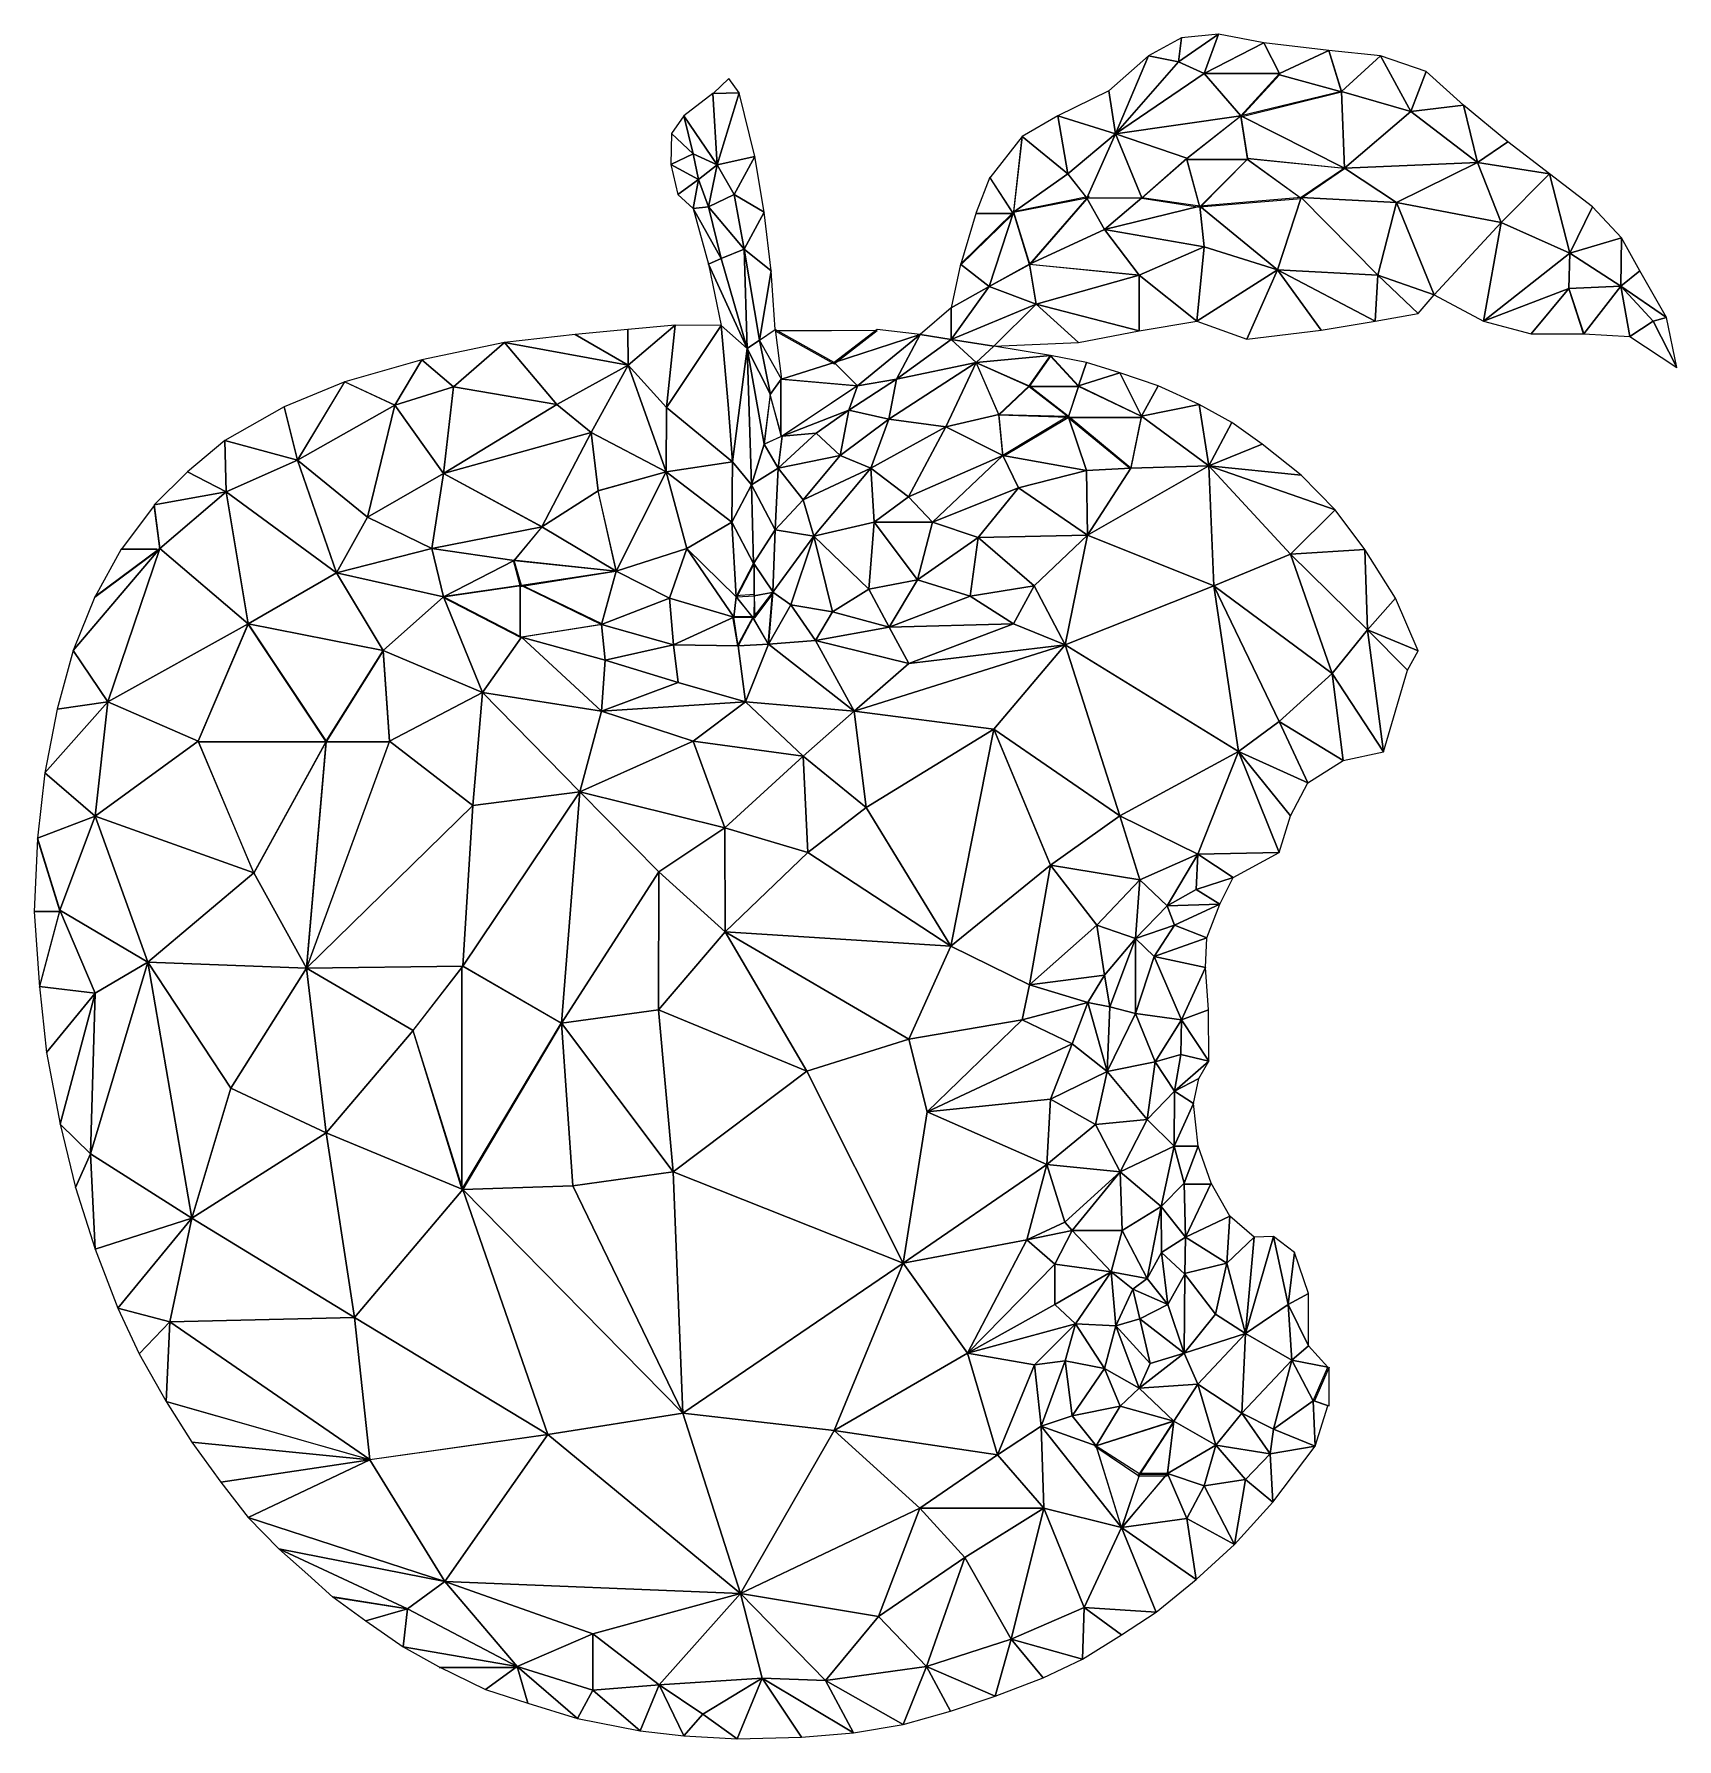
# Model space of a CAD drawing. Extents: x 27 to 703, y 5 to 707.
import ezdxf

# ---------------------------------------------------------------- set-up
doc = ezdxf.new("R2010")
doc.units = 0

msp = doc.modelspace()

# ---------------------------------------------------------------- linework, layer by layer
at = {"layer": 'Layer 1'}
for p, q in [((498.917, 705.406), (485.3058, 698.04249)), ((497.72518, 695.49534), (514.088, 706.968)), ((498.9151, 705.40626), (497.72518, 695.49534)), ((514.089, 706.968), (497.727, 695.496)), ((497.7271, 695.49509), (498.917, 705.406)), ((514.088, 706.968), (498.9151, 705.40626)), ((532.833, 703.398), (508.287, 690.679)), ((508.288, 690.68), (514.089, 706.968)), ((514.089, 706.968), (508.288, 690.68)), ((508.288, 690.68), (532.834, 703.398)), ((532.834, 703.398), (514.089, 706.968)), ((559.607, 700.274), (532.833, 703.398)), ((532.833, 703.398), (539.287, 690.709)), ((539.287, 690.709), (532.833, 703.398)), ((485.307, 698.043), (468.9441, 683.5396)), ((485.3051, 698.0434), (471.6939, 665.9125)), ((471.6939, 665.9125), (497.726, 695.496)), ((497.726, 695.496), (471.6939, 665.9125)), ((471.69576, 665.912), (485.307, 698.043)), ((497.726, 695.496), (485.3051, 698.0434)), ((485.3058, 698.04249), (497.7271, 695.49509)), ((508.2875, 690.6803), (497.726, 695.496)), ((497.727, 695.496), (508.288, 690.68)), ((559.581, 700.152), (539.234, 690.691)), ((539.287, 690.709), (559.607, 700.274)), ((564.815, 683.147), (559.581, 700.152)), ((580.805, 698.043), (559.6073, 700.27431)), ((559.6073, 700.27431), (564.81394, 683.39071)), ((564.81394, 683.39071), (580.805, 698.043)), ((580.806, 698.043), (564.815, 683.391)), ((599.623, 691.572), (580.8055, 698.04264)), ((580.8055, 698.04264), (593.3062, 675.03454)), ((593.307, 675.035), (580.806, 698.043)), ((312.603, 688.672), (306.02971, 682.48888)), ((316.73081, 682.75911), (312.603, 688.672)), ((471.6939, 665.9125), (508.2875, 690.6803)), ((508.288, 690.68), (471.694, 665.912)), ((539.287, 690.709), (508.2867, 690.67937)), ((508.2867, 690.67937), (523.3482, 673.27507)), ((508.287, 690.679), (539.287, 690.709)), ((523.349, 673.276), (508.288, 690.68)), ((523.3482, 673.27507), (539.287, 690.709)), ((539.287, 690.221), (523.3482, 672.9095)), ((539.234, 690.691), (539.234, 690.221)), ((539.234, 690.221), (539.527, 690.221)), ((539.287, 690.709), (539.287, 690.709)), ((539.2885, 690.22124), (539.287, 690.221)), ((564.814, 683.147), (539.2885, 690.22124)), ((539.29, 690.71), (539.29, 690.71)), ((539.29, 690.71), (539.291, 690.71)), ((539.291, 690.71), (539.29, 690.71)), ((539.527, 690.221), (539.29, 690.221)), ((539.29, 690.221), (564.815, 683.147)), ((599.623, 691.572), (593.306, 675.035)), ((593.3062, 675.03454), (599.623, 691.572)), ((614.945, 677.738), (599.623, 691.572)), ((306.02, 682.48), (294.082, 673.276)), ((306.0289, 682.48877), (306.01973, 682.47995)), ((306.01973, 682.47995), (307.6933, 653.12225)), ((307.694, 653.122), (306.02, 682.48)), ((316.73, 682.759), (306.0289, 682.48877)), ((306.02971, 682.48888), (316.73081, 682.75911)), ((307.6933, 653.12225), (316.73, 682.759)), ((316.731, 682.759), (307.694, 653.122)), ((323.313, 656.541), (316.731, 682.759)), ((468.942, 683.54), (448.042, 673.276)), ((471.694, 665.912), (468.942, 683.54)), ((468.9441, 683.5396), (471.69576, 665.912)), ((523.3482, 672.9095), (564.814, 683.147)), ((564.815, 683.391), (523.35, 673.275)), ((564.815, 683.391), (593.307, 675.035)), ((566.005, 651.743), (564.815, 683.391)), ((593.307, 675.035), (564.8153, 683.39088)), ((564.8153, 683.39088), (566.00522, 651.74328)), ((566.00522, 651.74328), (593.307, 675.035)), ((593.3069, 675.0346), (566.0055, 651.7432)), ((593.306, 675.035), (614.945, 677.738)), ((620.747, 654.086), (593.3069, 675.0346)), ((614.946, 677.738), (593.307, 675.035)), ((593.307, 675.035), (620.747, 654.086)), ((633.241, 662.565), (614.944, 677.738)), ((614.944, 677.738), (620.746, 654.086)), ((620.747, 654.086), (614.946, 677.738)), ((294.082, 673.276), (288.876, 665.987)), ((307.692, 653.122), (294.081, 673.276)), ((294.081, 673.276), (297.874, 657.657)), ((294.082, 673.276), (307.694, 653.122)), ((297.875, 657.657), (294.082, 673.276)), ((448.043, 673.276), (433.261, 664.797)), ((471.694, 665.912), (448.042, 673.276)), ((448.042, 673.276), (452.058, 649.4)), ((448.042, 673.276), (471.694, 665.912)), ((452.059, 649.401), (448.043, 673.276)), ((523.348, 673.276), (471.693, 665.91249)), ((471.694, 665.912), (523.349, 673.276)), ((501.1464, 655.90739), (523.348, 673.276)), ((523.349, 673.131), (501.148, 655.548)), ((566.004, 651.744), (523.348, 673.276)), ((523.348, 673.276), (526.042, 655.907)), ((526.043, 655.619), (523.349, 673.131)), ((523.35, 673.275), (566.005, 651.743)), ((288.875, 665.987), (288.72613, 653.1942)), ((297.8747, 657.65683), (288.875, 665.987)), ((288.876, 665.987), (297.875, 657.657)), ((433.26, 664.797), (419.928, 647.814)), ((433.2602, 664.7962), (429.68481, 633.5578)), ((429.685, 632.666), (433.26, 664.797)), ((452.059, 649.4), (433.2602, 664.7962)), ((433.261, 664.797), (452.059, 649.401)), ((452.058, 649.4), (471.694, 665.912)), ((471.694, 665.912), (452.0584, 649.4003)), ((471.693, 665.912), (459.867, 639.415)), ((459.86818, 639.4153), (471.694, 665.912)), ((471.693, 665.91249), (501.1464, 655.90739)), ((482.552, 639.508), (471.693, 665.912)), ((501.147, 655.907), (471.6936, 665.9121)), ((471.6936, 665.9121), (482.5528, 639.5082)), ((620.746, 654.086), (633.241, 662.565)), ((633.242, 662.565), (620.747, 654.086)), ((650.423, 649.4), (633.242, 662.565)), ((288.72613, 653.1942), (297.8747, 657.65683)), ((288.727, 653.194), (291.51605, 640.9219)), ((300.10688, 647.05775), (288.727, 653.194)), ((297.876, 657.656), (288.728, 653.193)), ((288.728, 653.193), (300.107, 647.057)), ((297.874, 657.657), (307.692, 653.122)), ((297.876, 657.656), (300.10731, 647.0572)), ((307.69378, 653.12144), (297.876, 657.656)), ((300.107, 647.057), (297.876, 657.656)), ((307.692, 653.122), (300.106, 647.058)), ((300.10731, 647.0572), (307.69378, 653.12144)), ((307.692, 653.122), (304.1219, 635.7897)), ((304.122, 635.79), (307.692, 653.122)), ((314.7207, 640.9219), (307.692, 653.122)), ((323.312, 656.541), (307.693, 653.122)), ((307.693, 653.122), (314.722, 640.922)), ((307.694, 653.122), (323.313, 656.541)), ((323.311, 656.541), (314.72, 640.922)), ((314.722, 640.922), (323.312, 656.541)), ((327.104, 633.558), (323.311, 656.541)), ((482.5528, 639.5082), (501.147, 655.907)), ((501.147, 655.619), (482.553, 639.364)), ((501.157, 655.296), (501.147, 655.619)), ((501.147, 655.296), (501.157, 655.296)), ((501.157, 655.296), (501.147, 655.296)), ((501.148, 655.548), (501.157, 655.296)), ((501.157, 655.296), (526.008, 655.296)), ((506.417, 635.75), (501.157, 655.296)), ((501.158, 655.296), (506.419, 635.535)), ((526.009, 655.296), (501.158, 655.296)), ((526.008, 655.296), (506.418, 635.822)), ((506.419, 635.535), (526.009, 655.296)), ((526.043, 655.907), (526.008, 655.871)), ((526.008, 655.871), (526.092, 655.871)), ((526.008, 655.296), (526.043, 655.619)), ((526.092, 655.296), (526.008, 655.296)), ((526.042, 655.907), (566.004, 651.744)), ((526.092, 655.871), (526.043, 655.907)), ((566.0044, 651.5993), (526.043, 655.548)), ((526.043, 655.548), (526.092, 655.296)), ((526.092, 655.296), (526.138, 655.296)), ((526.138, 655.296), (526.092, 655.296)), ((526.092, 655.296), (548.1878, 639.432)), ((548.188, 639.288), (526.092, 655.296)), ((620.746, 654.086), (566.005, 651.743)), ((566.0055, 651.7432), (620.747, 654.086)), ((620.746, 654.086), (587.462, 637.649)), ((587.463, 637.649), (620.746, 654.086)), ((650.422, 649.4), (620.745, 654.086)), ((620.745, 654.086), (630.563, 629.43)), ((630.564, 629.43), (620.746, 654.086)), ((620.747, 654.086), (650.423, 649.4)), ((300.10547, 647.05818), (291.515, 640.922)), ((291.51605, 640.9219), (300.10688, 647.05775)), ((297.87416, 635.12058), (300.10547, 647.05818)), ((300.106, 647.058), (297.87469, 635.1204)), ((300.106, 647.058), (304.122, 635.79)), ((304.12237, 635.78997), (300.106, 647.058)), ((419.928, 648.041), (414.424, 633.436)), ((429.685, 633.071), (419.928, 648.041)), ((419.928, 647.814), (429.685, 632.666)), ((452.059, 649.475), (429.6848, 633.6325)), ((429.68481, 633.5578), (452.059, 649.4)), ((452.0584, 649.4003), (459.86818, 639.4153)), ((459.8688, 639.49001), (452.059, 649.475)), ((548.1878, 639.432), (566.0044, 651.5993)), ((566.005, 651.744), (548.188, 639.72)), ((587.463, 637.649), (566.005, 651.744)), ((566.005, 651.743), (587.463, 637.649)), ((630.563, 629.43), (650.422, 649.4)), ((650.423, 649.401), (630.565, 629.431)), ((668.049, 635.789), (650.4214, 649.3998)), ((650.4214, 649.3998), (658.78892, 616.7351)), ((658.791, 616.736), (650.423, 649.401)), ((291.515, 640.922), (297.87416, 635.12058)), ((304.1219, 635.7897), (314.7207, 640.9219)), ((314.722, 640.922), (304.123, 635.79)), ((314.72, 640.922), (327.104, 633.558)), ((327.105, 633.558), (314.721, 640.921)), ((314.721, 640.921), (318.849, 618.357)), ((318.85, 618.358), (314.722, 640.922)), ((460.835, 640.052), (429.6844, 633.77751)), ((429.6848, 633.6325), (459.8688, 639.49001)), ((459.867, 639.416), (436.308, 612.138)), ((436.52082, 611.9213), (460.835, 640.052)), ((459.867, 639.415), (482.552, 639.508)), ((467.23, 626.418), (459.867, 639.416)), ((482.555, 639.508), (459.87, 639.415)), ((459.87, 639.415), (467.233, 626.418)), ((482.555, 639.508), (467.233, 626.418)), ((467.233, 626.418), (482.555, 639.508)), ((482.553, 639.364), (506.417, 635.75)), ((506.419, 636.11), (482.555, 639.508)), ((548.18787, 639.7199), (506.418, 636.11)), ((506.418, 635.822), (548.188, 639.288)), ((538.3969, 609.9057), (548.18787, 639.7199)), ((548.189, 639.72), (538.398, 609.906)), ((587.46138, 637.6491), (548.18668, 639.7199)), ((548.18668, 639.7199), (579.689, 607.675)), ((548.188, 639.72), (587.463, 637.649)), ((579.691, 607.675), (548.189, 639.72)), ((297.87469, 635.1204), (304.12237, 635.78997)), ((304.123, 635.789), (297.87532, 635.11943)), ((297.87532, 635.11943), (309.36672, 614.59133)), ((297.876, 635.12), (304.12368, 612.1376)), ((309.36736, 614.59187), (297.876, 635.12)), ((304.123, 635.79), (318.85, 618.358)), ((304.123, 635.789), (309.36668, 614.5913)), ((318.84968, 618.35684), (304.123, 635.789)), ((309.36672, 614.59133), (304.123, 635.789)), ((318.849, 618.357), (327.105, 633.558)), ((327.106, 633.558), (318.85, 618.357)), ((330.007, 609.46), (327.106, 633.558)), ((414.424, 633.436), (407.879, 611.833)), ((407.879, 611.833), (429.685, 633.071)), ((429.686, 633.558), (407.8801, 612.1374)), ((414.573, 633.071), (429.685, 633.071)), ((429.685, 633.071), (414.573, 633.071)), ((429.686, 633.558), (419.743, 603.054)), ((419.7433, 603.05375), (429.686, 633.558)), ((429.747, 633.778), (429.684, 633.778)), ((429.684, 633.778), (436.52082, 611.9213)), ((429.6844, 633.77751), (429.747, 633.778)), ((436.311, 612.137), (429.686, 633.558)), ((506.41917, 636.11019), (467.233, 626.418)), ((467.233, 626.418), (506.419, 636.11)), ((506.418, 636.11), (538.3969, 609.9057)), ((538.397, 609.906), (506.418, 636.11)), ((506.418, 636.11), (508.214, 619.278)), ((508.2148, 619.27779), (506.41917, 636.11019)), ((579.689, 607.675), (587.46138, 637.6491)), ((587.461, 637.649), (579.689, 607.675)), ((602.895, 599.642), (587.461, 637.649)), ((587.462, 637.649), (630.564, 629.43)), ((587.462, 637.649), (602.8953, 599.6422)), ((630.5636, 629.4303), (587.462, 637.649)), ((668.0489, 635.7893), (658.78886, 616.7358)), ((658.78892, 616.7351), (668.049, 635.789)), ((680.098, 623.071), (668.0489, 635.7893)), ((436.308, 612.138), (467.23, 626.418)), ((467.23, 626.418), (436.308, 612.138)), ((481.412, 607.675), (467.23, 626.418)), ((508.212, 619.278), (467.231, 626.418)), ((467.231, 626.418), (481.412, 607.675)), ((467.233, 626.418), (508.2148, 619.27779)), ((630.563, 629.43), (602.895, 599.642)), ((602.8953, 599.6422), (630.5636, 629.4303)), ((630.563, 629.43), (623.2, 588.709)), ((623.2, 588.709), (630.563, 629.43)), ((658.789, 616.735), (630.563, 629.43)), ((630.565, 629.431), (658.791, 616.736)), ((309.36668, 614.5913), (318.84968, 618.35684)), ((318.85, 618.357), (309.367, 614.592)), ((318.849, 618.357), (320.07631, 577.431)), ((325.20816, 580.8988), (318.849, 618.357)), ((320.077, 577.431), (318.85, 618.357)), ((318.85, 618.357), (330.007, 609.46)), ((330.00741, 609.4598), (318.85081, 618.35719)), ((318.85081, 618.35719), (325.21, 580.899)), ((481.412, 607.675), (508.212, 619.278)), ((508.212, 619.278), (481.412, 607.675)), ((505.163, 588.709), (508.212, 619.278)), ((508.214, 619.278), (505.1646, 588.7092)), ((508.214, 619.278), (538.397, 609.906)), ((538.3973, 609.9062), (508.214, 619.278)), ((658.78886, 616.7358), (680.098, 623.071)), ((680.098, 623.071), (658.789, 616.736)), ((680.09797, 623.0715), (679.72473, 603.1375)), ((679.725, 603.137), (680.098, 623.071)), ((687.61, 609.425), (680.09797, 623.0715)), ((304.123, 612.138), (309.326, 586.88)), ((320.077, 577.432), (304.123, 612.138)), ((309.367, 614.592), (304.12332, 612.13738)), ((304.12332, 612.13738), (320.07732, 577.43118)), ((304.12368, 612.1376), (309.36736, 614.59187)), ((309.367, 614.592), (320.077, 577.431)), ((320.07732, 577.43118), (309.367, 614.592)), ((407.879, 612.138), (404.01151, 594.2317)), ((419.74221, 603.0543), (407.879, 612.138)), ((407.8801, 612.1374), (419.7433, 603.05375)), ((436.31, 612.138), (419.743, 603.054)), ((419.743, 603.054), (436.311, 612.137)), ((436.308, 612.138), (481.412, 607.675)), ((481.412, 607.675), (436.308, 612.137)), ((436.308, 612.137), (439.06, 595.737)), ((439.062, 595.737), (436.31, 612.138)), ((623.2, 588.709), (658.789, 616.735)), ((658.791, 616.736), (623.2014, 588.7089)), ((658.791, 616.736), (658.352, 602.201)), ((658.3521, 602.2012), (658.791, 616.736)), ((658.789, 616.736), (679.725, 603.137)), ((679.726, 603.137), (658.791, 616.736)), ((330.006, 609.46), (325.209, 580.899)), ((325.21, 580.899), (330.00741, 609.4598)), ((331.568, 585.362), (330.006, 609.46)), ((439.06, 595.737), (481.412, 607.675)), ((481.41161, 607.6746), (439.06, 595.737)), ((481.4363, 584.6919), (481.41161, 607.6746)), ((481.412, 607.675), (505.163, 588.709)), ((505.164, 588.708), (481.413, 607.674)), ((481.413, 607.674), (481.438, 584.692)), ((538.397, 609.906), (505.164, 588.709)), ((505.1646, 588.7092), (538.3973, 609.9062)), ((525.841, 581.345), (538.397, 609.906)), ((538.397, 609.905), (525.841, 581.345)), ((578.574, 588.709), (538.396, 609.906)), ((538.396, 609.906), (556.395, 584.99)), ((556.396, 584.99), (538.397, 609.905)), ((538.398, 609.906), (579.691, 607.675)), ((538.398, 609.906), (578.5758, 588.709)), ((579.69128, 607.675), (538.398, 609.906)), ((579.69, 607.675), (578.575, 588.709)), ((578.5758, 588.709), (579.69128, 607.675)), ((579.689, 607.675), (602.895, 599.642)), ((602.89507, 599.64242), (579.68937, 607.67515)), ((579.68937, 607.67515), (596.35, 591.833)), ((596.351, 591.833), (579.69, 607.675)), ((679.72473, 603.1375), (687.61, 609.425)), ((687.611, 609.425), (679.726, 603.137)), ((698.619, 590.271), (687.611, 609.425)), ((404.01151, 594.2317), (419.74221, 603.0543)), ((419.743, 603.054), (404.0123, 594.2314)), ((419.742, 603.054), (404.032, 581.154)), ((404.03347, 581.1543), (419.743, 603.054)), ((439.061, 595.737), (419.742, 603.054)), ((419.743, 603.054), (439.062, 595.737)), ((596.35, 591.833), (602.89507, 599.64242)), ((602.895, 599.642), (623.2, 588.709)), ((658.351, 602.201), (623.2, 588.709)), ((623.2014, 588.7089), (658.3521, 602.2012)), ((658.35, 602.201), (642.842, 583.447)), ((642.842, 583.447), (658.351, 602.201)), ((664.479, 583.577), (658.35, 602.201)), ((658.352, 602.201), (679.726, 603.137)), ((679.726, 603.137), (658.352, 602.201)), ((658.352, 602.201), (664.481, 583.577)), ((679.726, 603.137), (664.48, 583.577)), ((664.481, 583.577), (679.726, 603.137)), ((679.725, 603.137), (683.44539, 582.4054)), ((693.15134, 588.70882), (679.725, 603.137)), ((679.726, 603.137), (698.619, 590.271)), ((683.446, 582.405), (679.726, 603.137)), ((698.62, 590.271), (679.727, 603.137)), ((679.727, 603.137), (693.153, 588.709)), ((404.011, 594.231), (391.367, 583.186)), ((404.032, 581.154), (404.011, 594.231)), ((404.0123, 594.2314), (404.03347, 581.1543)), ((404.032, 581.154), (439.061, 595.737)), ((439.061, 595.737), (404.032, 581.154)), ((439.06, 595.738), (421.6, 578.445)), ((421.601, 578.445), (439.061, 595.737)), ((456.52, 579.895), (439.06, 595.738)), ((439.06, 595.737), (481.4363, 584.6919)), ((481.439, 584.692), (439.063, 595.737)), ((439.063, 595.737), (456.523, 579.895)), ((578.575, 588.709), (596.351, 591.833)), ((698.618, 590.271), (693.152, 588.709)), ((693.153, 588.709), (698.62, 590.271)), ((702.858, 569.594), (698.618, 590.271)), ((249.232, 583.186), (220.225, 579.895)), ((271.071, 570.563), (249.232, 583.186)), ((271.026, 585.362), (249.234, 583.186)), ((249.234, 583.186), (271.073, 570.563)), ((290.512, 587.147), (271.0253, 585.36195)), ((271.0253, 585.36195), (271.07151, 570.56335)), ((271.073, 570.563), (271.026, 585.362)), ((290.511, 587.147), (271.071, 570.563)), ((271.07151, 570.56335), (290.512, 587.147)), ((286.822, 553.231), (290.511, 587.147)), ((309.325, 586.879), (286.822, 553.231)), ((290.513, 587.147), (286.823, 553.231)), ((286.823, 553.231), (309.327, 586.879)), ((309.327, 586.879), (290.513, 587.147)), ((312.266, 554.421), (309.325, 586.879)), ((320.076, 577.431), (309.325, 586.879)), ((309.325, 586.879), (312.266, 554.421)), ((309.326, 586.88), (320.077, 577.432)), ((325.209, 580.899), (331.568, 585.362)), ((355.888, 571.676), (331.5665, 585.3613)), ((331.5665, 585.3613), (334.24443, 564.8332)), ((354.7726, 584.74103), (331.567, 584.741)), ((331.567, 584.741), (355.8882, 571.2109)), ((373.565, 584.94), (354.7726, 584.74103)), ((355.8882, 571.2109), (373.565, 584.94)), ((373.5652, 585.2501), (355.8883, 571.6763)), ((355.8883, 571.6763), (391.366, 583.186)), ((391.368, 583.186), (355.891, 571.676)), ((391.368, 583.187), (365.485, 562.156)), ((365.485, 562.156), (391.368, 583.186)), ((391.366, 583.186), (373.5652, 585.2501)), ((391.3666, 583.186), (381.54882, 564.8335)), ((381.55, 564.834), (391.368, 583.187)), ((404.032, 581.154), (391.3666, 583.186)), ((391.367, 583.186), (404.032, 581.154)), ((456.523, 579.895), (481.439, 584.692)), ((481.438, 584.692), (505.164, 588.708)), ((505.164, 588.709), (525.841, 581.345)), ((525.841, 581.345), (556.396, 584.99)), ((556.395, 584.99), (578.574, 588.709)), ((623.2, 588.709), (642.842, 583.447)), ((642.842, 583.447), (664.479, 583.577)), ((664.48, 583.577), (683.446, 582.405)), ((683.44539, 582.4054), (693.15134, 588.70882)), ((693.153, 588.709), (683.447, 582.406)), ((693.152, 588.709), (702.858, 569.594)), ((702.859, 569.594), (693.153, 588.709)), ((220.225, 579.895), (186.0857, 572.86627)), ((220.225, 579.895), (199.176, 561.71)), ((199.1762, 561.70967), (220.225, 579.895)), ((271.071, 570.563), (220.225, 579.895)), ((220.225, 579.895), (241.72, 554.421)), ((241.72, 554.421), (220.225, 579.895)), ((220.225, 579.895), (271.071, 570.563)), ((314.042, 530.825), (320.076, 577.431)), ((320.077, 577.431), (314.043, 530.825)), ((329.726, 558.586), (320.075, 577.431)), ((320.075, 577.431), (327.104, 538.058)), ((327.104, 538.058), (320.07527, 577.4314)), ((320.07527, 577.4314), (321.86844, 521.2954)), ((320.07631, 577.431), (325.20816, 580.8988)), ((321.87, 521.295), (320.077, 577.431)), ((325.21, 580.899), (320.078, 577.431)), ((320.078, 577.431), (329.728, 558.586)), ((334.245, 564.834), (325.20826, 580.8995)), ((325.20826, 580.8995), (329.72663, 558.5864)), ((329.728, 558.586), (325.21, 580.899)), ((381.54882, 564.8335), (404.032, 581.154)), ((404.034, 581.154), (381.551, 564.833)), ((404.032, 581.154), (421.601, 578.445)), ((421.60268, 578.44438), (404.03368, 581.15371)), ((404.03368, 581.15371), (414.351, 571.676)), ((414.351, 571.676), (404.034, 581.154)), ((421.601, 578.444), (414.349, 571.676)), ((414.351, 571.676), (421.60268, 578.44438)), ((421.6, 578.445), (456.52, 579.895)), ((444.918, 574.651), (421.601, 578.444)), ((683.447, 582.406), (702.859, 569.594)), ((186.086, 572.866), (154.4013, 563.71743)), ((175.0783, 554.11837), (186.086, 572.866)), ((186.087, 572.867), (175.079, 554.119)), ((186.0857, 572.86627), (199.1762, 561.70967)), ((199.177, 561.71), (186.087, 572.867)), ((241.72, 554.421), (271.071, 570.563)), ((271.071, 570.563), (241.72, 554.421)), ((271.071, 570.563), (255.82, 542.92)), ((255.8205, 542.9198), (271.071, 570.563)), ((271.071, 570.563), (286.822, 553.231)), ((286.822, 553.231), (271.071, 570.563)), ((271.071, 570.563), (286.718, 526.622)), ((286.718, 526.622), (271.071, 570.563)), ((355.888, 571.676), (334.2444, 564.83318)), ((334.24443, 564.8332), (355.888, 571.676)), ((365.4825, 562.1556), (355.888, 571.676)), ((355.891, 571.676), (365.485, 562.156)), ((414.349, 571.676), (378.425, 548.322)), ((378.426, 548.322), (414.35, 571.677)), ((414.35, 571.677), (381.55, 564.834)), ((381.551, 564.833), (414.351, 571.676)), ((414.34883, 571.677), (401.85343, 545.1986)), ((401.854, 545.198), (414.349, 571.676)), ((444.917, 574.651), (414.348, 571.676)), ((414.348, 571.676), (436.245, 562.156)), ((436.245, 561.81), (414.3485, 571.50325)), ((414.3485, 571.50325), (423.71332, 550.02585)), ((423.714, 550.286), (414.34883, 571.677)), ((414.349, 571.676), (444.918, 574.651)), ((436.245, 562.156), (444.917, 574.651)), ((444.92, 574.305), (436.248, 561.81)), ((459.793, 571.676), (444.9175, 574.65097)), ((444.9175, 574.65097), (456.5203, 562.15557)), ((456.523, 561.81), (444.92, 574.305)), ((456.5203, 562.15557), (459.793, 571.676)), ((459.795, 571.676), (456.522, 562.156)), ((473.48, 567.511), (459.795, 571.676)), ((154.401, 563.718), (129.41, 553.454)), ((134.936, 531.442), (154.401, 563.718)), ((154.352, 563.71515), (134.9369, 531.44245)), ((175.059, 554.181), (154.352, 563.71515)), ((154.4013, 563.71743), (175.0783, 554.11837)), ((333.917, 564.833), (329.399, 558.586)), ((329.72663, 558.5864), (334.245, 564.834)), ((365.2373, 562.1564), (333.9167, 564.83398)), ((333.9167, 564.83398), (333.917, 542.214)), ((333.917, 542.213), (333.917, 564.833)), ((334.2444, 564.83318), (365.4825, 562.1556)), ((334.304, 541.405), (365.2373, 562.1564)), ((365.483, 562.156), (334.468, 541.405)), ((361.913, 552.041), (365.483, 562.156)), ((381.55, 564.834), (361.914, 552.041)), ((361.914, 552.041), (381.55, 564.834)), ((365.485, 562.156), (361.914, 552.041)), ((381.55, 564.834), (365.485, 562.156)), ((365.485, 562.156), (381.55, 564.834)), ((378.426, 548.322), (381.55, 564.834)), ((381.55, 564.834), (378.426, 548.322)), ((423.71332, 550.02585), (436.245, 561.81)), ((436.245, 562.156), (423.714, 550.286)), ((436.245, 561.81), (435.992, 561.81)), ((435.992, 561.81), (436.245, 561.81)), ((452.313, 549.661), (436.245, 562.156)), ((436.248, 561.81), (456.523, 561.81)), ((456.523, 561.81), (436.248, 561.81)), ((436.248, 561.81), (452.3156, 549.3146)), ((456.521, 561.812), (452.313, 549.11)), ((452.3156, 549.3146), (456.523, 561.81)), ((482.459, 549.523), (456.521, 561.812)), ((473.48, 567.512), (456.522, 562.156)), ((456.522, 562.156), (473.48, 567.511)), ((456.522, 562.156), (482.46, 549.661)), ((489.246, 562.156), (473.4779, 567.51115)), ((473.4779, 567.51115), (482.45784, 549.66065)), ((482.46, 549.661), (473.48, 567.512)), ((482.45784, 549.66065), (489.246, 562.156)), ((489.248, 562.15634), (482.45986, 549.66094)), ((506.206, 554.421), (489.248, 562.15634)), ((199.177, 561.71), (175.0788, 554.11894)), ((175.079, 554.119), (199.177, 561.71)), ((199.176, 561.71), (195.011, 525.953)), ((195.0118, 525.95324), (199.177, 561.71)), ((199.176, 561.71), (241.72, 554.421)), ((241.72, 554.421), (199.176, 561.71)), ((329.56267, 558.5857), (327.02303, 538.0576)), ((327.104, 538.058), (329.726, 558.586)), ((329.399, 558.586), (333.917, 542.213)), ((333.917, 542.213), (329.56267, 558.5857)), ((129.41, 553.454), (105.089, 539.62)), ((134.936, 531.442), (129.41, 553.454)), ((129.41, 553.454), (134.936, 531.442)), ((175.078, 554.119), (134.936, 531.442)), ((134.9369, 531.44245), (175.059, 554.181)), ((163.773, 508.047), (175.078, 554.119)), ((175.078, 554.119), (163.773, 508.047)), ((195.011, 525.953), (175.078, 554.119)), ((175.0788, 554.11894), (195.0118, 525.95324)), ((195.011, 525.953), (241.72, 554.421)), ((241.72, 554.421), (195.011, 525.953)), ((241.72, 554.421), (255.8205, 542.9198)), ((255.821, 542.92), (241.72, 554.421)), ((286.8217, 553.2309), (286.71763, 526.6227)), ((286.718, 526.622), (286.822, 553.231)), ((314.042, 530.825), (286.8217, 553.2309)), ((286.822, 553.231), (314.042, 530.825)), ((314.042, 530.825), (312.266, 554.421)), ((312.266, 554.421), (314.042, 530.825)), ((361.913, 552.041), (334.468, 541.4051)), ((334.468, 541.405), (361.913, 552.041)), ((348.5251, 542.61371), (361.913, 552.041)), ((361.914, 552.041), (348.526, 542.613)), ((358.344, 533.372), (361.914, 552.041)), ((361.914, 552.041), (358.344, 533.372)), ((378.426, 548.322), (358.344, 533.372)), ((358.344, 533.372), (378.426, 548.322)), ((361.914, 552.041), (378.426, 548.322)), ((378.426, 548.322), (361.914, 552.041)), ((378.425, 548.322), (370.966, 528.24)), ((370.967, 528.24), (378.426, 548.322)), ((401.854, 545.198), (378.425, 548.322)), ((378.425, 548.322), (401.854, 545.198)), ((423.714, 550.286), (401.853, 545.199)), ((401.85343, 545.1986), (423.714, 550.286)), ((452.313, 549.11), (423.7137, 550.00993)), ((423.7137, 550.00993), (425.32871, 532.95913)), ((425.329, 533.373), (423.714, 550.286)), ((423.714, 550.286), (452.313, 549.661)), ((425.32871, 532.95913), (452.313, 549.11)), ((452.314, 549.661), (425.33, 533.373)), ((452.313, 549.11), (452.058, 549.11)), ((452.058, 549.11), (452.313, 549.11)), ((482.404, 549.11), (452.313, 549.11)), ((452.313, 549.11), (478.007, 527.965)), ((452.313, 549.11), (482.404, 549.11)), ((459.854, 527.229), (452.314, 549.661)), ((478.007, 528.24), (452.314, 549.661)), ((452.314, 549.661), (459.853, 527.229)), ((478.007, 527.965), (482.459, 549.523)), ((482.461, 549.661), (478.008, 528.24)), ((482.45986, 549.66094), (506.206, 554.421)), ((506.207, 554.421), (482.461, 549.661)), ((482.461, 549.661), (510.223, 529.133)), ((510.223, 529.133), (482.461, 549.661)), ((519.594, 546.983), (506.206, 554.421)), ((506.206, 554.421), (510.222, 529.132)), ((510.223, 529.133), (506.207, 554.421)), ((195.011, 525.953), (255.821, 542.92)), ((255.821, 542.92), (195.0114, 525.9532)), ((255.821, 542.92), (235.621, 504.067)), ((235.6213, 504.0676), (255.821, 542.92)), ((255.82, 542.92), (286.718, 526.622)), ((286.718, 526.622), (255.8204, 542.9196)), ((255.8204, 542.9196), (258.67789, 518.7844)), ((258.678, 518.785), (255.821, 542.92)), ((327.02303, 538.0576), (334.26307, 541.4044)), ((334.468, 541.405), (327.10484, 538.0582)), ((332.90576, 528.24049), (348.525, 542.614)), ((334.4675, 541.40539), (332.90576, 528.24049)), ((332.90626, 528.24042), (334.468, 541.405)), ((348.526, 542.614), (332.907, 528.24)), ((333.917, 542.214), (334.304, 541.405)), ((333.917, 542.213), (333.917, 541.628)), ((333.917, 541.628), (333.917, 542.213)), ((334.26307, 541.4044), (333.917, 542.213)), ((348.525, 542.614), (334.4675, 541.40539)), ((334.468, 541.4051), (348.5251, 542.61371)), ((358.344, 533.372), (348.526, 542.614)), ((348.526, 542.613), (358.344, 533.372)), ((401.853, 545.198), (370.966, 528.24)), ((370.966, 528.24), (401.854, 545.198)), ((401.853, 545.198), (386.568, 516.414)), ((386.569, 516.414), (401.853, 545.198)), ((401.853, 545.199), (425.329, 533.373)), ((425.328, 533.372), (401.853, 545.198)), ((519.593, 546.983), (510.221, 529.133)), ((510.222, 529.132), (519.594, 546.983)), ((532.088, 538.058), (519.593, 546.983)), ((105.09, 539.62), (89.6938, 526.678)), ((134.936, 531.442), (105.0889, 539.61972)), ((105.0889, 539.61972), (105.55386, 518.42202)), ((105.089, 539.62), (134.936, 531.442)), ((105.555, 518.422), (105.09, 539.62)), ((327.104, 538.058), (321.868, 521.295)), ((321.86844, 521.2954), (327.104, 538.058)), ((332.905, 528.24), (327.104, 538.058)), ((327.10484, 538.0582), (332.90626, 528.24042)), ((532.0875, 538.0578), (510.2206, 529.13254)), ((510.221, 529.133), (532.088, 538.058)), ((548.153, 525.265), (532.0875, 538.0578)), ((89.6935, 526.678), (76.0082, 513.0672)), ((105.5543, 518.42235), (89.6935, 526.678)), ((89.6938, 526.678), (105.555, 518.422)), ((105.55386, 518.42202), (134.936, 531.442)), ((134.936, 531.442), (105.554, 518.422)), ((134.936, 531.442), (134.936, 531.442)), ((134.936, 531.442), (163.773, 508.047)), ((150.98, 485.101), (134.936, 531.442)), ((163.773, 508.047), (134.9363, 531.4425)), ((134.9363, 531.4425), (150.9802, 485.1017)), ((314.041, 530.825), (286.717, 526.622)), ((286.71763, 526.6227), (314.042, 530.825)), ((313.716, 505.927), (314.041, 530.825)), ((314.04429, 530.82457), (313.71868, 505.92697)), ((314.043, 530.825), (321.87, 521.295)), ((321.871, 521.295), (314.04429, 530.82457)), ((321.868, 521.295), (332.905, 528.24)), ((332.907, 528.24), (321.87, 521.295)), ((331.568, 502.803), (332.907, 528.24)), ((332.907, 528.24), (331.56821, 502.803)), ((358.343, 533.372), (332.906, 528.24)), ((332.906, 528.24), (343.17, 515.187)), ((332.907, 528.24), (358.344, 533.372)), ((343.17101, 515.1869), (332.907, 528.24)), ((343.17, 515.187), (358.343, 533.372)), ((370.967, 528.24), (343.171, 515.186)), ((358.3443, 533.37185), (343.1714, 515.18695)), ((343.1714, 515.18695), (370.967, 528.24)), ((370.9661, 528.2402), (347.5558, 500.1383)), ((347.557, 500.138), (370.967, 528.24)), ((358.344, 533.372), (370.967, 528.24)), ((370.967, 528.24), (358.3443, 533.37185)), ((386.569, 516.414), (370.9657, 528.2401)), ((370.9657, 528.2401), (372.31895, 505.8836)), ((370.966, 528.24), (386.569, 516.414)), ((372.319, 505.884), (370.9661, 528.2402)), ((386.568, 516.414), (425.328, 533.372)), ((425.328, 533.372), (386.5684, 516.414)), ((396.38618, 505.927), (425.328, 533.372)), ((425.33058, 533.3725), (396.38878, 505.9275)), ((459.854, 527.229), (425.3298, 533.37261)), ((425.3298, 533.37261), (431.75422, 520.05911)), ((425.33, 533.373), (459.854, 527.229)), ((431.755, 520.059), (425.33058, 533.3725)), ((431.75422, 520.05911), (459.854, 527.229)), ((459.855, 527.229), (431.755, 520.059)), ((459.853, 527.229), (478.007, 528.24)), ((478.008, 528.24), (459.854, 527.229)), ((459.854, 527.229), (460.222, 500.572)), ((460.223, 500.572), (459.855, 527.229)), ((460.222, 500.572), (510.222, 529.133)), ((510.222, 529.132), (460.222, 500.571)), ((460.222, 500.572), (478.008, 528.24)), ((478.008, 528.24), (460.222, 500.572)), ((478.008, 528.24), (510.223, 529.133)), ((510.222, 529.133), (478.008, 528.24)), ((510.2206, 529.13254), (548.153, 525.265)), ((548.153, 525.265), (510.221, 529.133)), ((510.221, 529.133), (562.136, 510.985)), ((543.766, 492.762), (510.2218, 529.1323)), ((510.2218, 529.1323), (512.2485, 479.746)), ((562.137, 510.984), (510.222, 529.132)), ((510.222, 529.132), (543.766, 492.762)), ((512.249, 479.746), (510.222, 529.132)), ((195.011, 525.953), (163.7726, 508.0467)), ((163.773, 508.047), (195.011, 525.953)), ((190.251, 495.068), (195.011, 525.953)), ((195.0121, 525.9536), (190.25208, 495.0683)), ((195.0114, 525.9532), (235.6213, 504.0676)), ((235.622, 504.068), (195.0121, 525.9536)), ((286.717, 526.622), (258.677, 518.785)), ((258.67789, 518.7844), (286.718, 526.622)), ((266.189, 485.717), (286.717, 526.622)), ((286.719, 526.622), (266.19, 485.717)), ((313.716, 505.927), (286.7169, 526.6223)), ((286.7169, 526.6223), (295.27033, 495.0678)), ((286.717, 526.622), (313.716, 505.927)), ((295.272, 495.068), (286.719, 526.622)), ((321.871, 521.295), (313.71868, 505.927)), ((313.71868, 505.92697), (321.871, 521.295)), ((331.568, 502.803), (321.87, 521.295)), ((321.87, 521.295), (322.643, 488.969)), ((321.87, 521.295), (331.568, 502.803)), ((322.64394, 488.9687), (321.871, 521.295)), ((431.754, 520.058), (396.388, 505.927)), ((396.38878, 505.9275), (431.755, 520.059)), ((415.131, 499.679), (431.754, 520.058)), ((431.754, 520.058), (415.131, 499.679)), ((460.222, 500.572), (431.754, 520.058)), ((431.755, 520.059), (460.223, 500.572)), ((562.136, 510.985), (548.153, 525.265)), ((76.0082, 512.85), (62.4358, 494.783)), ((105.554, 518.422), (76.0079, 513.06685)), ((76.0079, 513.06685), (78.3133, 495.06745)), ((76.0082, 513.0672), (105.5543, 518.42235)), ((78.31391, 494.90539), (76.0082, 512.85)), ((78.3133, 495.06745), (105.554, 518.422)), ((105.554, 518.422), (78.3133, 495.067)), ((150.98, 485.102), (105.554, 518.4228)), ((105.554, 518.4228), (114.68387, 464.1276)), ((114.684, 464.127), (105.554, 518.422)), ((105.554, 518.422), (150.98, 485.101)), ((235.621, 504.067), (258.678, 518.785)), ((258.678, 518.785), (235.621, 504.067)), ((258.677, 518.785), (266.189, 485.717)), ((266.19, 485.717), (258.678, 518.785)), ((343.17, 515.187), (331.5672, 502.8031)), ((331.56821, 502.803), (343.17101, 515.1869)), ((347.5558, 500.13858), (343.17, 515.187)), ((343.171, 515.186), (347.557, 500.138)), ((372.31895, 505.8836), (386.569, 516.414)), ((386.57, 516.414), (372.32, 505.884)), ((386.5684, 516.414), (396.38618, 505.927)), ((396.388, 505.927), (386.57, 516.414)), ((163.773, 508.047), (150.98, 485.102)), ((150.9802, 485.1017), (163.773, 508.047)), ((163.7726, 508.0467), (190.251, 495.068)), ((190.251, 495.068), (163.773, 508.047)), ((295.27033, 495.0678), (313.716, 505.927)), ((313.717, 505.927), (295.271, 495.068)), ((315.502, 475.135), (313.717, 505.927)), ((313.71868, 505.927), (322.64394, 488.9687)), ((322.644, 488.969), (313.71874, 505.927)), ((313.71874, 505.927), (315.50379, 475.1349)), ((347.5558, 500.1383), (372.319, 505.884)), ((372.319, 505.884), (347.5558, 500.13832)), ((370.1692, 478.33322), (372.319, 505.884)), ((372.3193, 505.8839), (370.16948, 478.3331)), ((390.258, 482.238), (372.3193, 505.8839)), ((372.32, 505.884), (396.388, 505.927)), ((396.388, 505.927), (372.32, 505.884)), ((372.32, 505.884), (390.258, 482.238)), ((396.388, 505.927), (390.258, 482.238)), ((390.258, 482.238), (396.388, 505.927)), ((396.388, 505.927), (415.131, 499.679)), ((415.131, 499.679), (396.388, 505.927)), ((562.136, 510.985), (543.765, 492.763)), ((543.766, 492.762), (562.137, 510.984)), ((574.334, 494.622), (562.136, 510.985)), ((190.25208, 495.0683), (235.622, 504.068)), ((235.622, 504.068), (190.2521, 495.06831)), ((235.62, 504.067), (224.166, 490.084)), ((224.1681, 490.08498), (235.622, 504.068)), ((266.189, 485.717), (235.62, 504.067)), ((235.621, 504.067), (266.19, 485.717)), ((322.643, 488.969), (331.568, 502.803)), ((331.568, 502.803), (322.643, 488.969)), ((330.636, 477.144), (331.568, 502.803)), ((331.568, 502.803), (330.636, 477.144)), ((330.636, 477.144), (347.557, 500.138)), ((347.558, 500.138), (330.637, 477.144)), ((331.5672, 502.8031), (347.5558, 500.13858)), ((347.557, 500.138), (331.568, 502.803)), ((347.556, 500.139), (338.038, 471.952)), ((338.04, 471.951), (347.558, 500.138)), ((347.5558, 500.13832), (370.1692, 478.33322)), ((355.219, 469.036), (347.556, 500.139)), ((370.171, 478.333), (347.558, 500.1381)), ((347.558, 500.1381), (355.22102, 469.0359)), ((415.13, 499.679), (390.258, 482.237)), ((390.258, 482.238), (415.131, 499.679)), ((415.1301, 499.679), (411.89478, 475.4323)), ((411.895, 475.432), (415.13, 499.679)), ((460.221, 500.571), (415.13, 499.679)), ((415.13, 499.679), (438.256, 479.746)), ((438.256, 479.746), (415.1301, 499.679)), ((415.131, 499.679), (460.222, 500.572)), ((460.221, 500.572), (438.256, 479.747)), ((438.256, 479.746), (460.221, 500.571)), ((451.017, 455.425), (460.221, 500.572)), ((460.2222, 500.5715), (451.01825, 455.4245)), ((460.222, 500.571), (512.249, 479.746)), ((512.249, 479.746), (460.2222, 500.5715)), ((78.3138, 495.068), (42.5383, 453.1193)), ((42.5383, 453.119), (78.3138, 495.068)), ((78.3138, 495.068), (51.4636, 475.135)), ((51.46371, 475.02639), (78.31391, 494.90539)), ((62.32291, 494.85109), (51.46371, 475.02639)), ((56.8931, 431.9216), (78.3138, 495.068)), ((78.3138, 495.068), (56.8932, 431.9216)), ((62.4358, 494.783), (62.32291, 494.85109)), ((62.4358, 494.783), (77.1981, 494.783)), ((77.1981, 494.783), (62.4358, 494.783)), ((78.3133, 495.067), (114.684, 464.127)), ((114.6841, 464.127), (78.3138, 495.068)), ((190.251, 495.068), (150.98, 485.101)), ((150.98, 485.102), (190.251, 495.068)), ((190.251, 495.068), (195.011, 475.135)), ((224.167, 490.085), (190.251, 495.068)), ((195.011, 475.135), (190.251, 495.068)), ((190.2521, 495.06831), (224.1681, 490.08498)), ((295.272, 495.068), (266.19, 485.717)), ((266.19, 485.717), (295.272, 495.068)), ((288.132, 474.614), (295.272, 495.068)), ((295.273, 495.068), (288.133, 474.614)), ((315.502, 475.135), (295.271, 495.068)), ((295.271, 495.068), (314.609, 466.842)), ((295.271, 495.068), (315.502, 475.135)), ((314.611, 466.842), (295.273, 495.068)), ((543.7647, 492.763), (512.2476, 479.7469)), ((512.2485, 479.746), (543.766, 492.762)), ((560.946, 443.637), (543.7647, 492.763)), ((543.765, 492.763), (574.334, 494.622)), ((575.45, 461.561), (543.765, 492.762)), ((543.765, 492.762), (560.947, 443.636)), ((574.33452, 494.6215), (543.76532, 492.76237)), ((543.76532, 492.76237), (575.45, 461.561)), ((586.978, 474.689), (574.3338, 494.622)), ((574.3338, 494.622), (575.44963, 461.5615)), ((575.45, 461.561), (574.33452, 494.6215)), ((114.68387, 464.1276), (150.98, 485.102)), ((150.98, 485.102), (114.684, 464.128)), ((195.011, 475.135), (150.9798, 485.10166)), ((150.9798, 485.10166), (170.2435, 453.11926)), ((170.244, 453.12), (150.98, 485.102)), ((150.98, 485.101), (195.011, 475.135)), ((195.011, 475.135), (224.167, 490.085)), ((224.167, 490.085), (195.011, 475.1354)), ((265.956, 485.704), (223.815, 490.308)), ((223.815, 490.308), (226.673, 479.471)), ((224.166, 490.084), (266.189, 485.717)), ((227.1419, 479.80617), (224.167, 490.085)), ((226.673, 479.471), (265.956, 485.704)), ((266.191, 485.718), (227.143, 479.806)), ((266.19, 485.717), (260.165, 463.829)), ((260.166, 463.83), (266.191, 485.718)), ((266.19, 485.717), (288.132, 474.614)), ((288.131, 474.614), (266.19, 485.717)), ((315.50379, 475.1349), (322.644, 488.969)), ((322.982, 488.969), (315.842, 475.135)), ((322.643, 488.969), (330.636, 477.144)), ((322.982, 475.6), (322.982, 488.969)), ((330.975, 477.144), (322.982, 488.968)), ((322.982, 488.968), (322.982, 475.599)), ((226.673, 479.806), (194.542, 475.135)), ((195.011, 475.1354), (227.1419, 479.80617)), ((226.673, 480.252), (226.673, 458.623)), ((260.5332, 463.939), (226.673, 480.252)), ((226.673, 458.624), (226.673, 479.806)), ((226.673, 479.471), (226.673, 479.722)), ((226.673, 479.722), (226.673, 479.471)), ((227.143, 479.806), (260.166, 463.83)), ((370.169, 478.333), (355.219, 469.036)), ((355.22102, 469.0359), (370.171, 478.333)), ((378.574, 462.697), (370.169, 478.333)), ((370.16948, 478.3331), (390.258, 482.238)), ((390.259, 482.238), (370.17, 478.333)), ((370.17, 478.333), (378.576, 462.697)), ((390.258, 482.237), (378.575, 462.696)), ((378.576, 462.697), (390.259, 482.238)), ((390.258, 482.237), (411.895, 475.432)), ((411.895, 475.432), (390.258, 482.237)), ((411.89478, 475.4323), (438.256, 479.746)), ((438.258, 479.746), (411.896, 475.432)), ((429.747, 464.127), (438.258, 479.746)), ((438.258, 479.746), (429.747, 464.127)), ((438.256, 479.747), (451.017, 455.425)), ((451.019, 455.425), (438.258, 479.746)), ((512.248, 479.747), (451.017, 455.425)), ((451.01825, 455.4245), (512.249, 479.746)), ((512.2476, 479.7469), (560.946, 443.637)), ((522.345, 411.487), (512.248, 479.747)), ((539.081, 423.852), (512.249, 479.747)), ((512.249, 479.747), (522.346, 411.487)), ((560.948, 443.635), (512.249, 479.745)), ((512.249, 479.745), (539.081, 423.851)), ((51.4636, 475.135), (42.5383, 453.119)), ((170.2435, 453.11926), (195.011, 475.135)), ((195.011, 475.135), (170.244, 453.119)), ((194.542, 475.135), (226.673, 458.624)), ((227.142, 458.623), (195.011, 475.135)), ((195.011, 475.135), (211.077, 435.715)), ((211.076, 435.715), (195.011, 475.135)), ((260.165, 463.829), (288.131, 474.614)), ((288.131, 474.614), (260.1653, 463.8293)), ((289.7217, 455.36265), (288.131, 474.614)), ((314.611, 466.842), (288.1326, 474.61438)), ((288.1326, 474.61438), (289.72362, 455.36298)), ((288.133, 474.614), (314.611, 466.842)), ((314.609, 466.842), (315.502, 475.135)), ((315.503, 475.135), (314.61, 466.842)), ((323.07, 476.093), (315.245, 475.552)), ((315.245, 475.552), (323.013, 465.855)), ((322.591, 466.694), (315.503, 475.135)), ((315.842, 475.135), (322.982, 475.6)), ((330.55774, 477.1443), (322.593, 466.694)), ((322.98, 475.582), (322.98, 475.6)), ((322.98, 475.6), (323.2594, 466.56115)), ((322.9802, 475.59986), (322.98, 475.582)), ((331.25, 477.078), (322.9802, 475.59986)), ((322.982, 475.599), (330.975, 477.144)), ((323.014, 465.855), (323.07, 476.093)), ((323.26, 466.561), (331.25, 477.078)), ((328.73388, 455.7223), (330.55774, 477.1443)), ((338.039, 471.951), (328.89, 455.722)), ((330.637, 477.144), (328.892, 455.722)), ((328.892, 455.722), (338.04, 471.951)), ((330.637, 477.144), (338.04, 471.951)), ((338.04, 471.951), (330.637, 477.144)), ((338.038, 471.952), (355.219, 469.036)), ((348.228, 457.256), (338.039, 471.951)), ((338.04, 471.951), (348.2296, 457.2561)), ((355.22093, 469.0353), (338.04, 471.951)), ((378.575, 462.696), (411.895, 475.432)), ((411.8962, 475.43256), (378.576, 462.697)), ((411.896, 475.432), (429.747, 464.127)), ((429.7467, 464.12716), (411.8962, 475.43256)), ((575.44963, 461.5615), (586.978, 474.689)), ((586.978, 474.689), (575.45, 461.561)), ((596.35, 452.971), (586.978, 474.689)), ((114.684, 464.127), (56.8931, 431.9216)), ((56.8932, 431.9216), (114.6841, 464.127)), ((94.0035, 415.7817), (114.684, 464.127)), ((114.684, 463.94), (94.0038, 415.688)), ((114.684, 464.128), (170.244, 453.12)), ((146.815, 415.408), (114.684, 463.94)), ((170.244, 453.119), (114.6841, 464.1267)), ((114.6841, 464.1267), (146.815, 415.7818)), ((226.673, 458.623), (260.5332, 463.939)), ((260.166, 463.83), (227.143, 458.624)), ((289.721, 455.363), (260.1643, 463.82965)), ((260.1643, 463.82965), (261.65196, 449.10295)), ((260.1653, 463.8293), (289.7217, 455.36265)), ((261.654, 449.103), (260.166, 463.83)), ((314.609, 466.842), (289.722, 455.363)), ((289.72362, 455.36298), (314.611, 466.842)), ((322.628, 467.01), (314.01918, 466.95109)), ((314.01918, 466.95109), (316.15454, 454.96689)), ((316.394, 455.053), (314.609, 466.842)), ((314.61, 466.842), (322.591, 466.694)), ((316.15454, 454.96689), (322.628, 467.009)), ((322.591, 466.693), (316.394, 455.053)), ((322.485, 466.693), (322.277, 466.694)), ((322.277, 466.694), (322.277, 466.693)), ((322.277, 466.693), (328.73388, 455.7223)), ((322.593, 466.694), (322.485, 466.693)), ((322.591, 466.694), (322.59, 466.694)), ((322.59, 466.694), (322.591, 466.693)), ((322.591, 466.693), (322.591, 466.694)), ((328.889, 455.723), (322.591, 466.693)), ((322.593, 466.694), (322.592, 466.694)), ((322.592, 466.694), (322.592, 466.693)), ((322.592, 466.693), (322.593, 466.694)), ((322.628, 467.009), (322.628, 467.01)), ((323.013, 465.855), (323.014, 465.855)), ((323.2594, 466.56115), (323.26, 466.561)), ((355.22, 469.036), (348.229, 457.257)), ((348.2296, 457.2561), (355.22093, 469.0353)), ((355.219, 469.036), (378.574, 462.697)), ((378.576, 462.697), (355.22, 469.036)), ((429.746, 464.127), (378.575, 462.697)), ((378.576, 462.697), (429.7467, 464.12716)), ((386.607, 447.69), (429.746, 464.127)), ((429.746, 464.127), (386.607, 447.69)), ((451.018, 455.425), (429.746, 464.127)), ((429.747, 464.127), (451.019, 455.425)), ((211.077, 435.715), (227.142, 458.623)), ((227.142, 458.623), (211.077, 435.715)), ((261.653, 449.103), (227.1419, 458.62339)), ((227.1419, 458.62339), (260.1654, 428.12869)), ((260.165, 428.128), (227.142, 458.623)), ((227.143, 458.624), (261.654, 449.103)), ((348.228, 457.256), (328.89, 455.722)), ((328.89, 455.722), (348.228, 457.256)), ((364.145, 428.128), (348.228, 457.256)), ((378.576, 462.697), (348.229, 457.257)), ((348.229, 457.257), (378.576, 462.697)), ((386.608, 447.69), (348.229, 457.257)), ((348.229, 457.257), (364.146, 428.129)), ((348.229, 457.257), (386.608, 447.69)), ((378.575, 462.697), (386.607, 447.69)), ((386.608, 447.69), (378.576, 462.697)), ((575.449, 461.562), (560.946, 443.637)), ((560.947, 443.636), (575.45, 461.561)), ((582.069, 411.32), (575.449, 461.562)), ((575.45, 461.561), (596.35, 452.971)), ((591.88778, 444.9386), (575.45048, 461.5618)), ((575.45048, 461.5618), (582.07, 411.32)), ((596.352, 452.971), (575.452, 461.561)), ((575.452, 461.561), (591.889, 444.938)), ((42.5384, 453.119), (35.99333, 428.8719)), ((42.5383, 453.1193), (56.8931, 431.9216)), ((56.89323, 431.9213), (42.5384, 453.119)), ((146.815, 415.7818), (170.244, 453.119)), ((170.244, 452.932), (146.815, 415.4078)), ((170.244, 453.119), (211.076, 435.715)), ((172.81749, 415.5949), (170.244, 452.932)), ((211.077, 435.715), (170.2441, 453.1193)), ((170.2441, 453.1193), (172.81726, 415.7821)), ((261.65196, 449.10295), (289.721, 455.363)), ((289.721, 455.363), (261.652, 449.102)), ((289.721, 455.363), (291.70043, 439.9544)), ((316.39341, 455.05287), (289.721, 455.363)), ((291.7, 439.954), (289.721, 455.363)), ((289.722, 455.363), (316.394, 455.053)), ((319.36873, 431.92167), (316.39341, 455.05287)), ((316.394, 455.053), (328.889, 455.723)), ((328.891, 455.722), (316.396, 455.052)), ((316.396, 455.052), (319.371, 431.921)), ((328.891, 455.722), (319.371, 431.921)), ((319.371, 431.921), (328.891, 455.722)), ((328.89, 455.722), (364.145, 428.128)), ((364.146, 428.128), (328.891, 455.722)), ((451.016, 455.426), (364.144, 428.13)), ((364.146, 428.129), (451.018, 455.425)), ((386.607, 447.69), (451.018, 455.425)), ((451.018, 455.425), (386.608, 447.69)), ((421.6, 420.729), (451.016, 455.426)), ((451.018, 455.4241), (421.602, 420.7271)), ((451.017, 455.425), (522.345, 411.487)), ((473.48, 384.989), (451.018, 455.4241)), ((522.346, 411.4857), (451.018, 455.4241)), ((451.018, 455.4241), (473.48, 384.989)), ((591.889, 444.938), (596.352, 452.971)), ((260.1654, 428.12869), (261.653, 449.103)), ((261.654, 449.103), (260.166, 428.129)), ((261.652, 449.102), (291.7, 439.954)), ((291.702, 439.955), (261.654, 449.103)), ((364.146, 428.129), (386.608, 447.69)), ((386.608, 447.69), (364.146, 428.129)), ((560.948, 443.635), (539.081, 423.851)), ((539.081, 423.851), (560.948, 443.635)), ((560.946, 443.637), (582.069, 411.32)), ((582.07, 411.319), (560.946, 443.636)), ((560.946, 443.636), (565.409, 407.749)), ((565.411, 407.748), (560.948, 443.635)), ((582.07, 411.32), (591.88778, 444.9386)), ((211.077, 435.714), (172.817, 415.781)), ((172.81726, 415.7821), (211.077, 435.715)), ((207.209, 389.228), (211.077, 435.714)), ((211.077, 435.715), (207.20951, 389.2292)), ((251.24071, 394.80766), (211.077, 435.715)), ((260.166, 428.129), (211.077, 435.715)), ((211.077, 435.715), (251.241, 394.808)), ((211.077, 435.715), (260.165, 428.128)), ((260.166, 428.129), (291.702, 439.955)), ((291.7018, 439.95479), (260.166, 428.129)), ((291.70043, 439.9544), (319.36873, 431.92167)), ((319.3701, 431.92206), (291.7018, 439.95479)), ((30.9353, 402.692), (56.893, 431.922)), ((35.9931, 428.873), (30.9353, 402.692)), ((56.8931, 431.921), (30.9354, 402.691)), ((56.893, 431.922), (35.9931, 428.873)), ((35.99333, 428.8719), (56.89323, 431.9213)), ((56.8931, 431.921), (51.61238, 384.8404)), ((51.6124, 384.8405), (56.8931, 431.921)), ((56.8931, 431.9216), (94.0035, 415.7817)), ((94.00378, 415.7811), (56.8931, 431.921)), ((260.166, 428.129), (319.3701, 431.92206)), ((319.371, 431.921), (260.167, 428.127)), ((319.369, 431.922), (297.874, 415.782)), ((297.876, 415.781), (319.371, 431.921)), ((364.144, 428.128), (319.369, 431.922)), ((319.369, 431.922), (343.17, 409.534)), ((343.17, 409.534), (319.369, 431.922)), ((319.371, 431.921), (364.146, 428.128)), ((251.241, 394.808), (260.166, 428.129)), ((260.1666, 428.1275), (251.24134, 394.8067)), ((297.876, 415.781), (260.1666, 428.1275)), ((260.167, 428.127), (297.876, 415.781)), ((343.17, 409.534), (364.144, 428.128)), ((364.145, 428.127), (343.171, 409.533)), ((421.6, 420.729), (364.1436, 428.12956)), ((364.1436, 428.12956), (369.05249, 388.37516)), ((364.144, 428.13), (421.6, 420.729)), ((369.054, 388.373), (364.145, 428.127)), ((539.081, 423.852), (522.346, 411.487)), ((522.346, 411.487), (539.081, 423.852)), ((565.409, 407.75), (539.079, 423.853)), ((539.079, 423.853), (550.905, 398.602)), ((550.907, 398.601), (539.081, 423.852)), ((539.081, 423.851), (565.411, 407.748)), ((51.61238, 384.8404), (94.00378, 415.7811)), ((94.0038, 415.781), (51.6124, 384.84)), ((117.034, 361.471), (94.0038, 415.781)), ((94.0038, 415.688), (117.034, 361.238)), ((94.1562, 415.408), (146.815, 415.408)), ((146.815, 415.408), (94.1562, 415.408)), ((117.034, 361.238), (146.815, 415.408)), ((146.815, 415.781), (117.0343, 361.471)), ((172.817, 415.781), (138.6643, 322.2641)), ((138.66479, 322.078), (172.81749, 415.5949)), ((146.815, 415.408), (138.66479, 322.078)), ((138.6648, 322.2641), (146.815, 415.781)), ((146.815, 415.4078), (172.698, 415.408)), ((172.698, 415.408), (146.815, 415.408)), ((207.2089, 389.2282), (172.817, 415.781)), ((172.817, 415.781), (207.209, 389.228)), ((297.875, 415.782), (251.241, 394.808)), ((251.24134, 394.8067), (297.876, 415.781)), ((297.874, 415.782), (343.17, 409.534)), ((343.171, 409.534), (297.875, 415.782)), ((297.875, 415.782), (310.854, 380.081)), ((310.854, 380.081), (297.875, 415.782)), ((369.05249, 388.37516), (421.6, 420.729)), ((421.603, 420.727), (369.055, 388.373)), ((421.6009, 420.7282), (403.9352, 331.3028)), ((403.937, 331.302), (421.603, 420.727)), ((444.918, 364.685), (421.6009, 420.7282)), ((473.479, 384.99), (421.601, 420.728)), ((421.601, 420.728), (444.918, 364.685)), ((421.602, 420.7271), (473.48, 384.989)), ((343.17, 409.535), (310.854, 380.082)), ((310.854, 380.081), (343.171, 409.534)), ((345.067, 369.818), (343.17, 409.535)), ((369.054, 388.373), (343.1708, 409.5333)), ((343.1708, 409.5333), (345.06733, 369.8159)), ((343.171, 409.533), (369.054, 388.373)), ((522.346, 411.487), (473.48, 384.99)), ((473.48, 384.989), (522.346, 411.4857)), ((522.346, 411.487), (505.611, 369.148)), ((505.611, 369.148), (522.346, 411.487)), ((550.906, 398.6), (522.345, 411.486)), ((522.345, 411.486), (543.766, 384.989)), ((543.76658, 384.9909), (522.34598, 411.4876)), ((522.34598, 411.4876), (539.081, 369.818)), ((522.346, 411.487), (550.907, 398.601)), ((539.081, 369.817), (522.346, 411.487)), ((550.905, 398.602), (565.409, 407.75)), ((565.409, 407.749), (582.07, 411.319)), ((30.9356, 402.692), (27.9606, 375.767)), ((30.9354, 402.691), (51.6124, 384.8405)), ((51.6126, 384.841), (30.9356, 402.692)), ((203.044, 323.089), (251.24, 394.808)), ((251.24, 394.806), (203.044, 323.087)), ((251.24, 394.808), (207.209, 389.23)), ((207.20951, 389.2292), (251.24071, 394.80766)), ((243.654, 299.603), (251.24, 394.806)), ((251.241, 394.808), (243.655, 299.605)), ((283.729, 361.963), (251.241, 394.808)), ((251.241, 394.808), (310.854, 380.081)), ((310.854, 380.08), (251.241, 394.807)), ((251.241, 394.807), (283.729, 361.962)), ((543.766, 384.989), (550.906, 398.6)), ((138.6643, 322.2641), (207.2089, 389.2282)), ((207.209, 389.23), (138.6644, 322.2659)), ((203.0437, 323.08928), (207.209, 389.23)), ((207.209, 389.23), (203.044, 323.089)), ((345.06733, 369.8159), (369.054, 388.373)), ((369.0551, 388.3732), (345.0684, 369.8161)), ((369.055, 388.373), (403.937, 331.302)), ((403.937, 331.302), (369.0551, 388.3732)), ((51.6123, 384.841), (27.9604, 375.76687)), ((27.9606, 375.767), (51.6126, 384.841)), ((37.0758, 346.16497), (51.6123, 384.841)), ((51.6123, 384.841), (37.0758, 346.165)), ((117.034, 361.473), (51.6119, 384.8424)), ((51.6119, 384.8424), (73.3303, 324.7454)), ((73.3303, 324.744), (51.6123, 384.841)), ((51.6124, 384.84), (117.034, 361.471)), ((310.853, 380.081), (283.728, 361.963)), ((283.729, 361.962), (310.854, 380.08)), ((311.039, 337.24), (310.853, 380.081)), ((345.067, 369.818), (310.8536, 380.082)), ((310.8536, 380.082), (311.03951, 337.2408)), ((310.854, 380.082), (345.067, 369.818)), ((444.918, 364.685), (473.479, 384.99)), ((473.48022, 384.9895), (444.91942, 364.6847)), ((473.48, 384.99), (505.611, 369.148)), ((481.798, 358.66), (473.48022, 384.9895)), ((505.6112, 369.1474), (473.4803, 384.9896)), ((473.4803, 384.9896), (481.798, 358.66)), ((539.081, 369.818), (543.76658, 384.9909)), ((27.9604, 375.464), (26.5225, 345.558)), ((27.9604, 375.76687), (37.0758, 346.16497)), ((37.0758, 345.862), (27.9604, 375.464)), ((345.066, 369.817), (311.039, 337.24)), ((311.03951, 337.2408), (345.067, 369.818)), ((403.935, 331.303), (345.066, 369.817)), ((345.0684, 369.8161), (403.937, 331.302)), ((505.611, 369.149), (481.798, 358.661)), ((481.798, 358.66), (505.6112, 369.1474)), ((505.611, 369.148), (493.016, 347.851)), ((493.017, 347.852), (505.611, 369.149)), ((504.941, 354.644), (505.611, 369.148)), ((505.611, 369.148), (504.941, 354.644)), ((539.079, 369.816), (505.61, 369.147)), ((505.61, 369.147), (520.113, 359.552)), ((505.611, 369.148), (539.081, 369.817)), ((520.114, 359.553), (505.611, 369.148)), ((520.113, 359.552), (539.079, 369.816)), ((117.034, 361.473), (73.3302, 324.7454)), ((73.3303, 324.7454), (117.034, 361.473)), ((138.6645, 322.26644), (117.034, 361.473)), ((117.0343, 361.471), (138.6648, 322.2641)), ((283.729, 361.962), (243.6546, 299.6041)), ((243.655, 299.605), (283.729, 361.963)), ((283.728, 361.963), (283.639, 305.109)), ((283.6398, 305.10813), (283.729, 361.962)), ((283.728, 361.963), (311.039, 337.24)), ((311.04, 337.24), (283.728, 361.963)), ((444.917, 364.684), (403.934, 331.302)), ((403.9352, 331.3028), (444.918, 364.685)), ((436.308, 315.353), (444.917, 364.684)), ((444.919, 364.685), (436.31, 315.354)), ((464.108, 339.917), (444.919, 364.685)), ((481.797, 358.66), (444.919, 364.685)), ((444.919, 364.685), (464.108, 339.917)), ((444.91942, 364.6847), (481.798, 358.66)), ((464.108, 339.917), (481.797, 358.66)), ((481.798, 358.66), (464.108, 339.917)), ((479.946, 334.464), (481.798, 358.66)), ((481.798, 358.66), (479.946, 334.464)), ((481.798, 358.661), (493.017, 347.852)), ((493.016, 347.85), (481.798, 358.66)), ((520.112, 359.552), (504.939, 354.644)), ((504.941, 354.644), (520.114, 359.553)), ((514.675, 348.604), (520.112, 359.552)), ((493.016, 347.851), (504.941, 354.644)), ((504.942, 354.645), (493.017, 347.852)), ((504.939, 354.644), (514.675, 348.604)), ((514.678, 348.606), (504.942, 354.645)), ((26.5225, 345.558), (37.0345, 345.558)), ((37.0345, 345.558), (26.5225, 345.558)), ((26.5225, 345.558), (28.7407, 314.434)), ((28.7407, 314.434), (37.0758, 345.862)), ((37.0758, 346.164), (28.74074, 314.7354)), ((37.0758, 346.165), (73.3303, 324.744)), ((51.61234, 311.95975), (37.0758, 346.164)), ((37.0758, 346.164), (51.6123, 311.96)), ((73.3307, 324.743), (37.0758, 346.164)), ((479.946, 334.464), (493.016, 347.85)), ((493.0169, 347.8506), (479.9465, 334.4641)), ((514.6774, 348.60413), (493.0169, 347.8506)), ((493.0169, 347.8506), (496.091, 339.917)), ((496.091, 339.917), (493.0169, 347.8506)), ((493.017, 347.852), (514.678, 348.606)), ((514.675, 348.603), (496.089, 339.916)), ((496.091, 339.917), (514.6774, 348.60413)), ((509.402, 334.784), (514.675, 348.603)), ((283.639, 305.109), (311.04, 337.24)), ((311.0408, 337.2402), (283.6403, 305.1093)), ((311.039, 337.24), (403.935, 331.303)), ((386.607, 292.985), (311.0397, 337.2395)), ((311.0397, 337.2395), (344.6879, 279.8289)), ((403.9358, 331.3026), (311.0397, 337.23948)), ((311.0397, 337.23948), (386.607, 292.985)), ((344.689, 279.83), (311.0408, 337.2402)), ((436.31, 315.354), (464.108, 339.917)), ((464.109, 339.916), (436.311, 315.353)), ((464.108, 339.917), (479.946, 334.464)), ((467.233, 319.388), (464.109, 339.916)), ((479.947, 334.463), (464.109, 339.916)), ((464.109, 339.916), (467.233, 319.388)), ((496.09, 339.918), (479.946, 334.465)), ((479.9465, 334.4641), (496.091, 339.917)), ((496.09, 339.918), (487.611, 327.088)), ((487.611, 327.088), (496.09, 339.918)), ((496.089, 339.916), (509.402, 334.784)), ((509.403, 334.786), (496.09, 339.918)), ((403.936, 331.303), (386.607, 292.986)), ((386.607, 292.985), (403.9358, 331.3026)), ((403.934, 331.302), (436.308, 315.353)), ((436.309, 315.355), (403.936, 331.303)), ((479.945, 334.465), (467.232, 319.389)), ((467.233, 319.388), (479.947, 334.463)), ((469.463, 306.299), (479.945, 334.465)), ((479.947, 334.465), (469.465, 306.3)), ((479.946, 334.465), (487.611, 327.088)), ((480.026, 303.622), (479.947, 334.465)), ((487.612, 327.088), (479.947, 334.465)), ((479.947, 334.465), (480.026, 303.622)), ((509.402, 334.785), (487.61, 327.087)), ((487.611, 327.088), (509.403, 334.786)), ((508.733, 322.513), (509.402, 334.785)), ((49.8015, 245.805), (73.3303, 324.745)), ((73.3305, 324.744), (49.8017, 245.805)), ((73.3303, 324.745), (51.6123, 311.961)), ((51.6123, 311.96), (73.3307, 324.743)), ((73.3302, 324.7454), (138.6645, 322.26644)), ((91.4784, 219.203), (73.3305, 324.744)), ((73.3306, 324.743), (107.544, 272.754)), ((138.665, 322.264), (73.3306, 324.743)), ((73.3306, 324.743), (91.4785, 219.202)), ((107.544, 272.7535), (73.3306, 324.743)), ((138.6644, 322.2659), (203.0437, 323.08928)), ((203.044, 323.087), (138.665, 322.264)), ((203.044, 323.087), (182.447, 296.628)), ((182.628, 296.629), (203.044, 323.087)), ((243.4738, 299.6036), (203.044, 323.087)), ((203.044, 323.087), (243.654, 299.603)), ((487.612, 327.088), (480.025, 303.622)), ((480.026, 303.622), (487.612, 327.088)), ((487.61, 327.087), (508.733, 322.513)), ((508.735, 322.513), (487.612, 327.088)), ((487.612, 327.088), (498.88, 300.944)), ((498.88, 300.944), (487.612, 327.088)), ((138.665, 322.265), (107.544, 272.755)), ((107.544, 272.754), (138.665, 322.264)), ((146.815, 254.384), (138.665, 322.265)), ((138.665, 322.264), (182.628, 296.629)), ((138.665, 322.264), (146.815, 254.382)), ((182.628, 296.629), (138.665, 322.264)), ((202.684, 231.028), (202.684, 322.958)), ((202.684, 322.958), (202.684, 231.028)), ((467.231, 319.388), (436.309, 315.353)), ((436.311, 315.353), (467.233, 319.388)), ((460.388, 308.083), (467.231, 319.388)), ((467.232, 319.389), (460.389, 308.084)), ((469.463, 306.299), (467.232, 319.389)), ((467.232, 319.389), (469.463, 306.299)), ((498.88, 300.944), (508.735, 322.513)), ((508.735, 322.513), (498.88, 300.944)), ((510.074, 305.109), (508.735, 322.513)), ((28.74074, 314.7354), (51.61234, 311.95975)), ((28.7409, 314.737), (31.67918, 287.5562)), ((51.61248, 311.9613), (28.7409, 314.737)), ((31.67918, 287.5562), (51.61248, 311.9613)), ((51.6124, 311.961), (31.6794, 287.556)), ((51.6123, 311.961), (37.183, 257.954)), ((37.1834, 257.954), (51.6124, 311.961)), ((49.8015, 245.8054), (51.6123, 311.961)), ((51.6123, 311.961), (49.8015, 245.805)), ((436.309, 315.353), (433.259, 300.943)), ((433.26, 300.944), (436.309, 315.355)), ((436.309, 315.353), (460.388, 308.083)), ((460.388, 308.083), (436.309, 315.353)), ((283.639, 305.109), (243.654, 299.605)), ((243.6546, 299.6041), (283.6398, 305.10813)), ((289.619, 238.393), (283.639, 305.109)), ((283.639, 305.109), (289.619, 238.393)), ((344.688, 279.83), (283.639, 305.109)), ((283.6403, 305.1093), (344.689, 279.83)), ((433.259, 300.943), (460.388, 308.083)), ((460.39, 308.083), (433.261, 300.943)), ((460.39, 308.083), (453.845, 291.125)), ((453.845, 291.125), (460.39, 308.083)), ((469.46248, 306.2989), (460.3887, 308.08395)), ((460.3887, 308.08395), (468.347, 279.672)), ((460.389, 308.084), (469.463, 306.299)), ((468.348, 279.671), (460.39, 308.083)), ((469.462, 306.299), (468.347, 279.672)), ((468.347, 279.672), (469.46248, 306.2989)), ((468.347, 279.672), (480.024, 303.621)), ((480.025, 303.621), (468.348, 279.672)), ((480.024, 303.621), (469.462, 306.299)), ((469.465, 306.3), (480.026, 303.622)), ((480.025, 303.622), (498.88, 300.944)), ((488.058, 283.688), (480.025, 303.621)), ((498.8798, 300.9434), (480.0253, 303.62098)), ((480.0253, 303.62098), (488.058, 283.688)), ((510.073, 305.11), (498.879, 300.945)), ((498.88, 300.944), (510.074, 305.109)), ((510.162, 283.868), (510.073, 305.11)), ((146.815, 254.382), (182.628, 296.629)), ((182.628, 296.629), (146.8155, 254.3829)), ((182.447, 296.628), (202.684, 231.028)), ((203.0446, 231.0284), (182.628, 296.629)), ((202.684, 231.028), (243.4738, 299.6036)), ((243.654, 299.605), (203.0441, 231.0294)), ((289.619, 238.393), (243.654, 299.606)), ((243.654, 299.606), (248.34, 232.592)), ((248.34, 232.59114), (243.654, 299.605)), ((243.654, 299.605), (289.619, 238.393)), ((386.607, 292.986), (433.26, 300.944)), ((433.26, 300.943), (386.607, 292.985)), ((394.212, 263.011), (433.26, 300.943)), ((433.2608, 300.94338), (394.213, 263.011)), ((453.845, 291.1256), (433.2608, 300.94338)), ((433.261, 300.943), (453.845, 291.125)), ((498.878, 300.945), (488.057, 283.69)), ((488.058, 283.688), (498.8798, 300.9434)), ((498.878, 300.945), (498.618, 286.665)), ((498.618, 286.665), (498.878, 300.945)), ((510.161, 283.869), (498.878, 300.945)), ((498.879, 300.945), (510.162, 283.868)), ((344.6879, 279.8289), (386.607, 292.985)), ((386.60805, 292.9862), (344.689, 279.83)), ((386.607, 292.985), (394.212, 263.011)), ((394.21286, 263.0121), (386.60805, 292.9862)), ((453.843, 291.126), (394.211, 263.012)), ((394.213, 263.011), (453.845, 291.1256)), ((453.843, 291.126), (444.918, 268.218)), ((444.918, 268.218), (453.843, 291.126)), ((468.347, 279.672), (453.843, 291.126)), ((453.845, 291.125), (468.348, 279.671)), ((31.6794, 287.556), (37.1834, 257.954)), ((488.058, 283.69), (468.348, 279.673)), ((468.348, 279.672), (488.058, 283.688)), ((484.785, 259.889), (488.058, 283.69)), ((488.058, 283.69), (484.785, 259.889)), ((488.057, 283.69), (498.618, 286.665)), ((498.62, 286.663), (488.058, 283.688)), ((496.09, 271.641), (488.058, 283.69)), ((488.058, 283.688), (496.091, 271.639)), ((498.62, 286.663), (496.091, 271.639)), ((496.091, 271.639), (498.62, 286.663)), ((496.091, 271.639), (510.163, 283.867)), ((510.16362, 283.86776), (496.09132, 271.64016)), ((498.618, 286.665), (510.161, 283.869)), ((510.163, 283.867), (498.62, 286.663)), ((506.058, 276.772), (510.16362, 283.86776)), ((344.687, 279.828), (289.618, 238.391)), ((289.619, 238.393), (344.688, 279.83)), ((384.281, 200.719), (344.687, 279.828)), ((344.689, 279.83), (384.2836, 200.7212)), ((444.918, 268.218), (468.347, 279.672)), ((468.347, 279.671), (444.919, 268.217)), ((463.513, 257.804), (468.347, 279.671)), ((468.347, 279.671), (463.513, 257.804)), ((484.785, 259.886), (468.347, 279.671)), ((468.348, 279.673), (484.785, 259.889)), ((506.056, 276.77), (496.09, 271.638)), ((496.09132, 271.64016), (506.058, 276.772)), ((503.825, 266.506), (506.056, 276.77)), ((107.544, 272.755), (91.4785, 219.2035)), ((91.4785, 219.202), (107.544, 272.7535)), ((107.544, 272.755), (146.815, 254.384)), ((146.8151, 254.3838), (107.544, 272.755)), ((394.211, 263.012), (444.918, 268.218)), ((444.91976, 268.2173), (394.213, 263.011)), ((444.919, 268.218), (443.431, 241.405)), ((443.4321, 241.4045), (444.91976, 268.2173)), ((463.513, 257.805), (444.919, 268.218)), ((444.919, 268.217), (463.513, 257.804)), ((484.785, 259.889), (496.09, 271.641)), ((496.09, 271.639), (484.785, 259.887)), ((496.09, 271.639), (495.829, 248.911)), ((495.829, 248.911), (496.09, 271.639)), ((503.825, 266.506), (496.09, 271.639)), ((496.09, 271.638), (503.825, 266.506)), ((394.212, 263.011), (384.283, 200.72)), ((384.2836, 200.7212), (394.21286, 263.0121)), ((443.431, 241.404), (394.212, 263.011)), ((394.213, 263.011), (443.4321, 241.4045)), ((484.785, 259.886), (463.513, 257.803)), ((463.513, 257.804), (484.785, 259.886)), ((473.628, 238.391), (484.785, 259.886)), ((484.785, 259.886), (473.628, 238.391)), ((484.785, 259.887), (495.829, 248.911)), ((495.829, 248.91), (484.785, 259.886)), ((503.825, 266.507), (495.829, 248.911)), ((495.829, 248.911), (503.825, 266.506)), ((505.833, 248.991), (503.825, 266.507)), ((37.183, 257.954), (49.8015, 245.8054)), ((37.1832, 257.955), (43.57975, 231.9229)), ((49.80168, 245.8068), (37.1832, 257.955)), ((146.815, 254.383), (91.4784, 219.203)), ((91.4785, 219.2035), (146.8151, 254.3838)), ((146.815, 254.383), (158.431, 178.419)), ((203.044, 231.028), (146.815, 254.383)), ((158.431, 178.419), (146.815, 254.383)), ((146.8155, 254.3829), (203.0446, 231.0284)), ((443.431, 241.405), (463.513, 257.805)), ((463.513, 257.805), (443.431, 241.405)), ((473.628, 238.393), (463.513, 257.805)), ((463.513, 257.803), (473.628, 238.391)), ((49.8014, 245.806), (43.5795, 231.922)), ((43.57975, 231.9229), (49.80168, 245.8068)), ((51.6122, 206.485), (49.8014, 245.806)), ((49.8017, 245.805), (51.6125, 206.4841)), ((91.4784, 219.2028), (49.8017, 245.805)), ((49.8017, 245.805), (91.4784, 219.203)), ((495.828, 248.912), (473.627, 238.393)), ((473.628, 238.391), (495.829, 248.91)), ((490.564, 224.017), (495.828, 248.912)), ((495.829, 248.911), (490.565, 224.016)), ((495.829, 248.911), (505.833, 248.991)), ((505.834, 248.99), (495.829, 248.911)), ((495.829, 248.911), (500.065, 233.706)), ((500.065, 233.706), (495.829, 248.911)), ((505.834, 248.992), (500.065, 233.707)), ((500.065, 233.706), (505.834, 248.99)), ((511.092, 233.707), (505.834, 248.992)), ((443.43, 241.406), (384.282, 200.722)), ((384.283, 200.72), (443.431, 241.404)), ((435.295, 210.391), (443.43, 241.406)), ((443.4314, 241.4034), (435.29636, 210.3883)), ((443.431, 241.405), (473.628, 238.393)), ((473.6284, 238.3914), (443.4314, 241.40341)), ((443.4314, 241.40341), (450.869, 217.64)), ((450.869, 217.64), (443.4314, 241.4034)), ((43.5795, 231.922), (51.6122, 206.485)), ((248.34, 232.59), (203.044, 231.028)), ((203.0441, 231.0294), (248.34, 232.59114)), ((289.619, 238.393), (248.34, 232.592)), ((248.34, 232.592), (289.619, 238.393)), ((248.34, 232.592), (293.636, 138.951)), ((293.635, 138.949), (248.34, 232.59)), ((289.618, 238.391), (293.63437, 138.9488)), ((384.28147, 200.719), (289.618, 238.391)), ((289.618, 238.391), (384.281, 200.719)), ((293.636, 138.951), (289.619, 238.393)), ((450.869, 217.64), (473.6284, 238.3914)), ((473.629, 238.393), (450.87, 217.642)), ((473.628, 238.394), (453.844, 214.172)), ((453.845, 214.171), (473.629, 238.393)), ((473.627, 238.393), (490.564, 224.017)), ((490.564, 224.017), (473.6272, 238.393)), ((473.6272, 238.393), (474.52713, 214.2504)), ((474.528, 214.251), (473.628, 238.394)), ((500.064, 233.706), (490.564, 224.016)), ((490.565, 224.016), (500.065, 233.706)), ((500.573, 211.393), (500.064, 233.706)), ((500.065, 233.707), (500.575, 211.394)), ((510.966, 233.261), (500.256, 233.261)), ((500.256, 233.261), (510.966, 233.261)), ((511.08981, 233.7058), (500.57281, 211.3927)), ((500.575, 211.394), (511.092, 233.707)), ((518.774, 220.095), (511.08981, 233.7058)), ((203.0442, 231.0299), (158.431, 178.421)), ((158.431, 178.419), (203.044, 231.028)), ((203.044, 231.028), (293.635, 138.949)), ((203.044, 231.028), (238.0014, 130.173)), ((293.6354, 138.94939), (203.044, 231.028)), ((238.0016, 130.1749), (203.0442, 231.0299)), ((91.4786, 219.203), (51.6123, 206.485)), ((51.6125, 206.4841), (91.4784, 219.2028)), ((60.9838, 182.238), (91.4786, 219.203)), ((91.4786, 219.204), (60.9839, 182.2386)), ((91.4786, 219.204), (82.40447, 176.5116)), ((82.4045, 176.51162), (91.4786, 219.204)), ((91.4784, 219.203), (158.431, 178.419)), ((158.43107, 178.42048), (91.4786, 219.204)), ((474.52713, 214.2504), (490.564, 224.017)), ((490.565, 224.017), (474.528, 214.25)), ((484.785, 194.436), (490.565, 224.017)), ((490.566, 224.016), (484.786, 194.436)), ((490.564, 224.016), (500.573, 211.393)), ((490.617, 205.146), (490.566, 224.016)), ((500.575, 211.394), (490.566, 224.016)), ((490.566, 224.016), (490.617, 205.146)), ((500.57281, 211.3927), (518.774, 220.095)), ((518.776, 220.096), (500.574, 211.393)), ((518.774, 220.095), (517.603, 200.683)), ((517.604, 200.683), (518.776, 220.096)), ((528.815, 211.393), (518.774, 220.095)), ((435.29636, 210.3883), (450.869, 217.64)), ((450.87, 217.642), (435.297, 210.39)), ((435.297, 210.39), (453.845, 214.171)), ((453.845, 214.17), (435.297, 210.389)), ((446.794, 200.326), (453.845, 214.17)), ((453.845, 214.171), (446.795, 200.327)), ((453.845, 214.171), (450.87, 217.642)), ((450.87, 217.642), (453.845, 214.171)), ((474.528, 214.251), (453.844, 214.172)), ((453.844, 214.172), (474.528, 214.251)), ((453.844, 214.172), (469.946, 197.226)), ((469.948, 197.225), (453.845, 214.171)), ((469.946, 197.226), (474.528, 214.251)), ((474.528, 214.25), (469.947, 197.225)), ((484.785, 194.436), (474.528, 214.25)), ((474.528, 214.25), (484.785, 194.436)), ((490.617, 205.146), (500.575, 211.394)), ((500.575, 211.392), (490.617, 205.144)), ((500.575, 211.394), (500.256, 196.221)), ((500.256, 196.219), (500.575, 211.392)), ((500.574, 211.393), (517.604, 200.683)), ((517.605, 200.683), (500.575, 211.394)), ((517.603, 200.683), (528.815, 211.393)), ((528.816, 211.394), (517.604, 200.683)), ((536.848, 211.729), (525.245, 171.826)), ((525.245, 171.826), (536.848, 211.729)), ((528.815, 211.394), (525.245, 171.826)), ((525.246, 171.825), (528.816, 211.394)), ((536.848, 211.729), (528.815, 211.394)), ((542.798, 183.726), (536.848, 211.729)), ((545.439, 205.146), (536.849, 211.728)), ((536.849, 211.728), (542.798, 183.725)), ((51.6123, 206.485), (60.9838, 182.238)), ((435.295, 210.391), (384.2817, 200.72209)), ((384.282, 200.722), (435.295, 210.391)), ((410.7784, 163.64489), (435.295, 210.391)), ((435.297, 210.3893), (410.7808, 163.6432)), ((446.794, 200.326), (435.297, 210.3893)), ((435.297, 210.389), (446.794, 200.326)), ((490.615, 205.147), (484.784, 194.436)), ((484.786, 194.436), (490.617, 205.146)), ((493.263, 183.726), (490.615, 205.147)), ((500.256, 196.219), (490.61672, 205.14426)), ((490.61672, 205.14426), (493.26466, 183.72366)), ((490.617, 205.144), (500.256, 196.219)), ((542.798, 183.725), (545.439, 205.146)), ((545.44006, 205.145), (542.79988, 183.7244)), ((551.13, 188.187), (545.44006, 205.145)), ((293.63437, 138.9488), (384.28147, 200.719)), ((384.2821, 200.72015), (293.635, 138.95)), ((355.9629, 131.75405), (384.2821, 200.72015)), ((384.283, 200.72), (355.964, 131.754)), ((384.2817, 200.72209), (410.7784, 163.64489)), ((410.78, 163.643), (384.283, 200.72)), ((446.793, 200.327), (410.78, 163.644)), ((410.7808, 163.6432), (446.794, 200.326)), ((446.704, 183.726), (446.793, 200.327)), ((469.947, 197.225), (446.704, 183.726)), ((446.7945, 200.32662), (446.70525, 183.72562)), ((446.70525, 183.72562), (469.948, 197.225)), ((469.948, 197.225), (446.7945, 200.32662)), ((446.795, 200.327), (469.948, 197.225)), ((469.945, 197.226), (455.33, 175.694)), ((455.332, 175.693), (469.947, 197.225)), ((471.879, 174.987), (469.945, 197.226)), ((478.835, 189.973), (469.94678, 197.22468)), ((469.94678, 197.22468), (471.8807, 174.98598)), ((484.78529, 194.43563), (469.94679, 197.22468)), ((469.94679, 197.22468), (478.835, 189.973)), ((469.947, 197.225), (484.785, 194.436)), ((517.605, 200.683), (500.702, 196.667)), ((500.702, 196.667), (517.605, 200.683)), ((517.604, 200.683), (512.862, 179.709)), ((512.863, 179.709), (517.605, 200.683)), ((517.604, 200.683), (525.246, 171.825)), ((525.246, 171.825), (517.604, 200.683)), ((478.833, 189.974), (471.879, 174.987)), ((471.8807, 174.98598), (478.835, 189.973)), ((481.808, 177.776), (478.833, 189.974)), ((484.784, 194.436), (478.834, 189.974)), ((478.834, 189.974), (493.263, 183.726)), ((493.263, 183.725), (478.834, 189.973)), ((478.834, 189.973), (481.809, 177.775)), ((478.835, 189.973), (484.78529, 194.43563)), ((493.263, 183.726), (484.784, 194.436)), ((484.784, 194.436), (493.263, 183.726)), ((500.254, 196.221), (493.263, 183.726)), ((493.26466, 183.72366), (500.256, 196.219)), ((499.957, 163.644), (500.254, 196.221)), ((500.256, 196.221), (499.958, 163.644)), ((512.863, 179.709), (500.256, 196.221)), ((500.256, 196.221), (512.863, 179.709)), ((446.70339, 183.72583), (410.779, 163.644)), ((410.78, 163.644), (446.704, 183.726)), ((455.3309, 175.6931), (446.70339, 183.72583)), ((446.704, 183.726), (455.332, 175.693)), ((481.809, 177.775), (493.263, 183.725)), ((493.263, 183.725), (481.809, 177.775)), ((493.263, 183.726), (499.957, 163.644)), ((499.957, 163.643), (493.263, 183.725)), ((542.798, 183.726), (525.2449, 171.8258)), ((525.245, 171.826), (542.798, 183.726)), ((544.3654, 160.7405), (542.798, 183.726)), ((551.129, 188.186), (542.799, 183.724)), ((542.799, 183.724), (551.185, 166.71)), ((542.79988, 183.7244), (551.13, 188.187)), ((551.186, 166.711), (542.8, 183.725)), ((542.8, 183.725), (544.367, 160.739)), ((551.185, 166.71), (551.129, 188.186)), ((60.9838, 182.239), (69.7602, 163.347)), ((82.4044, 176.512), (60.9838, 182.239)), ((60.9839, 182.2386), (82.4045, 176.51162)), ((69.7602, 163.347), (82.4044, 176.512)), ((82.40456, 176.5095), (69.7603, 163.345)), ((82.4045, 176.511), (80.9168, 143.711)), ((80.9169, 143.7094), (82.40456, 176.5095)), ((82.40447, 176.5116), (158.43107, 178.42048)), ((158.431, 178.42), (82.4045, 176.511)), ((164.721, 119.799), (82.4045, 176.511)), ((82.4045, 176.511), (164.721, 119.799)), ((158.431, 178.421), (238.0016, 130.1749)), ((158.431, 178.421), (164.72137, 119.7993)), ((238.00157, 130.1748), (158.431, 178.421)), ((164.721, 119.799), (158.431, 178.42)), ((455.3309, 175.69312), (410.779, 163.644)), ((410.779, 163.644), (455.3309, 175.6931)), ((438.4473, 158.90232), (455.3309, 175.69312)), ((455.33256, 175.69374), (438.449, 158.903)), ((455.332, 175.693), (451.01824, 160.5201)), ((451.0188, 160.52084), (455.33256, 175.69374)), ((455.33, 175.694), (471.879, 174.987)), ((467.23224, 157.28478), (455.332, 175.693)), ((471.88154, 174.9846), (455.33274, 175.69121)), ((455.33274, 175.69121), (467.233, 157.283)), ((471.879, 174.987), (481.808, 177.776)), ((481.81, 177.774), (471.881, 174.985)), ((481.809, 177.775), (499.957, 163.643)), ((486.05, 159.437), (481.81, 177.774)), ((499.959, 163.643), (481.81, 177.774)), ((481.81, 177.774), (486.05, 159.437)), ((512.862, 179.709), (499.957, 163.644)), ((499.958, 163.644), (512.863, 179.709)), ((525.245, 171.826), (512.862, 179.709)), ((512.862, 179.709), (525.246, 171.825)), ((471.882, 174.985), (467.233, 157.283)), ((467.233, 157.283), (471.88154, 174.9846)), ((486.05, 159.437), (471.881, 174.986)), ((471.881, 174.986), (481.513, 149.214)), ((471.881, 174.985), (486.05, 159.437)), ((481.513, 149.213), (471.882, 174.985)), ((499.957, 163.644), (525.245, 171.826)), ((525.247, 171.825), (499.958, 163.643)), ((525.246, 171.825), (505.611, 150.925)), ((505.611, 150.925), (525.247, 171.825)), ((523.796, 138.95), (525.246, 171.825)), ((525.247, 171.824), (523.797, 138.949)), ((525.2449, 171.8258), (544.3654, 160.7405)), ((544.367, 160.739), (525.247, 171.824)), ((69.7603, 163.345), (80.9169, 143.7094)), ((410.778, 163.643), (355.962, 131.754)), ((355.964, 131.754), (410.78, 163.643)), ((423.087, 121.843), (410.778, 163.643)), ((410.779, 163.644), (438.4473, 158.90232)), ((438.4489, 158.9005), (410.7806, 163.64182)), ((410.7806, 163.64182), (423.09, 121.842)), ((499.958, 163.643), (481.513, 149.214)), ((481.513, 149.214), (499.959, 163.643)), ((486.05, 159.437), (499.959, 163.643)), ((499.959, 163.643), (486.05, 159.437)), ((505.611, 150.925), (499.958, 163.643)), ((499.958, 163.643), (505.611, 150.925)), ((551.185, 166.712), (544.366, 160.74)), ((544.367, 160.739), (551.186, 166.711)), ((559.162, 157.842), (551.185, 166.712)), ((423.09, 121.842), (438.4489, 158.9005)), ((438.44887, 158.9005), (423.09, 121.842)), ((441.1903, 133.6307), (438.44887, 158.9005)), ((451.019, 160.521), (438.449, 158.903)), ((438.449, 158.903), (451.0188, 160.52084)), ((438.449, 158.903), (441.19, 133.633)), ((451.017, 160.519), (441.189, 133.632)), ((441.19, 133.633), (451.019, 160.521)), ((451.017, 160.519), (453.84345, 137.9085)), ((467.23135, 157.2837), (451.017, 160.519)), ((453.843, 137.908), (451.017, 160.519)), ((451.01824, 160.5201), (467.23224, 157.28478)), ((453.84345, 137.9085), (467.23135, 157.2837)), ((467.233, 157.283), (453.845, 137.908)), ((481.51186, 149.2136), (467.23146, 157.28373)), ((467.23146, 157.28373), (473.628, 141.776)), ((467.233, 157.283), (481.513, 149.213)), ((473.629, 141.775), (467.233, 157.283)), ((481.513, 149.214), (486.05, 159.437)), ((486.05, 159.437), (481.513, 149.214)), ((544.365, 160.74), (523.795, 138.95)), ((523.797, 138.949), (544.367, 160.739)), ((536.848, 132.405), (544.365, 160.74)), ((544.367, 160.741), (536.85, 132.406)), ((544.366, 160.74), (559.162, 157.842)), ((553.064, 144.009), (544.367, 160.741)), ((559.16281, 157.8432), (544.36701, 160.74091)), ((544.36701, 160.74091), (553.064, 144.009)), ((553.064, 144.009), (559.16281, 157.8432)), ((559.694, 157.841), (553.595, 144.006)), ((559.694, 141.924), (559.694, 157.841)), ((481.512, 149.214), (473.628, 141.776)), ((473.628, 141.776), (481.51186, 149.2136)), ((505.61, 150.924), (481.512, 149.214)), ((481.512, 149.214), (495.792, 135.677)), ((495.792, 135.677), (481.512, 149.214)), ((481.513, 149.214), (505.611, 150.925)), ((505.61, 150.924), (495.792, 135.677)), ((495.792, 135.677), (505.61, 150.924)), ((513.069, 125.742), (505.61, 150.924)), ((523.796, 138.95), (505.6107, 150.9247)), ((505.6107, 150.9247), (513.06982, 125.7428)), ((505.611, 150.925), (523.796, 138.95)), ((80.9168, 143.711), (164.721, 119.799)), ((80.917, 143.71), (91.4784, 127.049)), ((164.721, 119.798), (80.917, 143.71)), ((473.62944, 141.7755), (453.845, 137.908)), ((453.845, 137.908), (473.629, 141.775)), ((473.628, 141.776), (463.81022, 125.4872)), ((463.81166, 125.4871), (473.62944, 141.7755)), ((495.79232, 135.6772), (473.628, 141.776)), ((473.628, 141.776), (495.792, 135.677)), ((553.062, 144.008), (536.848, 132.405)), ((536.85, 132.406), (553.064, 144.009)), ((553.932, 125.36), (553.062, 144.008)), ((559.163, 141.924), (553.064, 144.007)), ((553.064, 144.007), (553.934, 125.359)), ((553.595, 144.006), (559.694, 141.924)), ((553.934, 125.359), (559.163, 141.924)), ((293.635, 138.95), (238.001, 130.174)), ((238.0014, 130.173), (293.6354, 138.94939)), ((293.635, 138.95), (355.9629, 131.75405)), ((317.369, 64.6178), (293.635, 138.95)), ((293.635, 138.95), (317.3691, 64.6174)), ((355.9629, 131.754), (293.635, 138.95)), ((441.189, 133.634), (423.089, 121.844)), ((423.09, 121.842), (441.1903, 133.6307)), ((441.189, 133.632), (453.843, 137.908)), ((442.177, 99.8502), (441.189, 133.634)), ((474.148, 91.7963), (441.189, 133.634)), ((441.189, 133.634), (442.177, 99.8502)), ((453.845, 137.909), (441.19, 133.632)), ((441.19, 133.632), (463.811, 125.488)), ((441.19, 133.632), (474.15, 91.7948)), ((463.811, 125.488), (441.19, 133.632)), ((463.811, 125.488), (453.845, 137.909)), ((453.845, 137.908), (463.81166, 125.4871)), ((495.912, 135.838), (463.219, 125.414)), ((463.81022, 125.4872), (495.79232, 135.6772)), ((495.79327, 135.541), (480.938, 113.079)), ((481.352, 113.199), (495.912, 135.838)), ((495.79258, 135.3525), (481.735, 113.783)), ((492.964, 113.079), (495.79327, 135.541)), ((495.793, 135.678), (493.115, 114.109)), ((493.115, 113.783), (495.79258, 135.3525)), ((495.792, 135.677), (513.069, 125.742)), ((513.069, 125.744), (495.793, 135.678)), ((523.795, 138.949), (513.069, 125.742)), ((513.06982, 125.7428), (523.796, 138.95)), ((523.795, 138.95), (536.848, 132.405)), ((536.849, 132.405), (523.795, 138.95)), ((523.795, 138.95), (535.361, 122.141)), ((535.361, 122.14), (523.795, 138.949)), ((91.4784, 127.049), (164.721, 119.798)), ((91.4786, 127.049), (103.3354, 110.478)), ((164.7214, 119.79731), (91.4786, 127.049)), ((238.001, 130.173), (164.721, 119.797)), ((164.72137, 119.7993), (238.00157, 130.1748)), ((238.001, 130.174), (195.6247, 69.6311)), ((195.625, 69.6296), (238.001, 130.173)), ((238.001, 130.174), (317.369, 64.6178)), ((317.3687, 64.61779), (238.001, 130.174)), ((355.962, 131.754), (317.3682, 64.6174)), ((317.3691, 64.6174), (355.9629, 131.754)), ((355.962, 131.754), (423.087, 121.843)), ((391.2415, 99.8648), (355.962, 131.754)), ((423.088, 121.844), (355.963, 131.755)), ((355.963, 131.755), (391.242, 99.8661)), ((536.849, 132.405), (535.361, 122.141)), ((535.361, 122.141), (536.849, 132.405)), ((536.848, 132.405), (553.932, 125.36)), ((553.933, 125.36), (536.849, 132.405)), ((164.721, 119.798), (103.335, 110.479)), ((103.3354, 110.478), (164.7214, 119.79731)), ((114.684, 95.9605), (164.721, 119.798)), ((164.721, 119.797), (114.684, 95.9592)), ((195.625, 69.6296), (164.721, 119.797)), ((164.721, 119.797), (195.625, 69.6296)), ((423.088, 121.844), (391.242, 99.8661)), ((391.242, 99.8661), (423.088, 121.844)), ((442.176, 99.8502), (423.088, 121.844)), ((423.089, 121.844), (442.177, 99.8502)), ((463.219, 125.414), (481.352, 113.199)), ((474.15, 91.7948), (463.811, 125.488)), ((481.736, 113.783), (463.811, 125.325)), ((463.811, 125.325), (474.15, 91.551)), ((493.115, 114.109), (513.069, 125.744)), ((513.069, 125.744), (493.115, 114.109)), ((508.176, 109.051), (513.069, 125.744)), ((513.07, 125.742), (508.177, 109.05)), ((513.069, 125.742), (535.361, 122.14)), ((535.3612, 122.1404), (513.0692, 125.74261)), ((513.0692, 125.74261), (525.246, 111.579)), ((525.246, 111.579), (513.07, 125.742)), ((525.246, 111.579), (535.3612, 122.1404)), ((535.361, 122.14), (525.246, 111.579)), ((535.361, 122.141), (553.933, 125.36)), ((536.477, 102.315), (535.361, 122.14)), ((553.933, 125.36), (535.362, 122.142)), ((535.362, 122.142), (536.477, 102.316)), ((536.477, 102.316), (553.933, 125.36)), ((481.735, 114.138), (474.149, 91.3786)), ((474.149, 91.3786), (493.115, 114.138)), ((493.115, 114.109), (474.149, 91.7963)), ((474.15, 91.551), (481.736, 113.783)), ((480.938, 113.079), (492.964, 113.079)), ((481.513, 113.783), (481.736, 113.783)), ((481.736, 113.783), (481.513, 113.783)), ((493.115, 114.138), (481.735, 114.138)), ((481.735, 113.783), (493.115, 113.783)), ((501.074, 95.5897), (493.115, 114.109)), ((493.115, 114.109), (508.176, 109.051)), ((508.176, 109.05), (493.115, 114.108)), ((493.115, 114.108), (501.073, 95.5878)), ((103.335, 110.479), (114.684, 95.9605)), ((508.176, 109.05), (501.073, 95.5878)), ((501.073, 95.5878), (508.176, 109.05)), ((520.783, 84.8775), (508.176, 109.05)), ((525.246, 111.579), (508.177, 109.05)), ((508.177, 109.05), (525.246, 111.579)), ((508.177, 109.05), (520.784, 84.8774)), ((525.245, 111.579), (520.782, 84.8775)), ((520.784, 84.8774), (525.246, 111.579)), ((536.476, 102.315), (525.245, 111.579)), ((525.246, 111.579), (536.477, 102.315)), ((317.3682, 64.6174), (391.2415, 99.8648)), ((391.244, 99.8657), (317.37, 64.6183)), ((374.186, 55.2023), (391.244, 99.8657)), ((391.244, 99.8651), (374.187, 55.2018)), ((391.242, 99.8661), (442.176, 99.8502)), ((409.665, 79.523), (391.244, 99.8651)), ((442.178, 99.8486), (391.244, 99.8645)), ((391.244, 99.8645), (409.665, 79.5223)), ((409.665, 79.5223), (442.178, 99.8486)), ((442.178, 99.8486), (409.665, 79.5223)), ((442.177, 99.8488), (428.741, 45.9043)), ((428.743, 45.9037), (442.178, 99.8486)), ((442.177, 99.8502), (474.148, 91.7963)), ((458.827, 58.8459), (442.177, 99.8488)), ((474.1488, 91.7941), (442.1773, 99.848)), ((442.1773, 99.848), (458.827, 58.8451)), ((520.782, 84.8775), (536.476, 102.315)), ((114.684, 95.9609), (127.3282, 83.0193)), ((195.6248, 69.6314), (114.684, 95.9609)), ((114.684, 95.9592), (195.625, 69.6296)), ((474.1488, 91.79411), (458.827, 58.8451)), ((458.827, 58.8451), (474.1488, 91.7941)), ((488.4292, 56.98561), (474.1488, 91.79411)), ((501.074, 95.5897), (474.149, 91.7963)), ((474.149, 91.7963), (501.074, 95.5897)), ((474.149, 91.7963), (504.941, 70.3757)), ((504.941, 70.3756), (474.149, 91.7962)), ((474.149, 91.7962), (488.429, 56.9877)), ((501.073, 95.5878), (520.783, 84.8775)), ((504.941, 70.3757), (501.074, 95.5897)), ((520.784, 84.8793), (501.074, 95.5893)), ((501.074, 95.5893), (504.941, 70.3756)), ((504.941, 70.3756), (520.784, 84.8793)), ((127.328, 83.0174), (139.2282, 72.456)), ((180.2381, 58.32411), (127.328, 83.0174)), ((195.625, 69.6295), (127.328, 83.0174)), ((127.328, 83.0174), (180.238, 58.3241)), ((127.3282, 83.0193), (195.6248, 69.6314)), ((374.187, 55.2018), (409.665, 79.523)), ((409.665, 79.523), (374.187, 55.2018)), ((409.664, 79.522), (393.949, 34.6728)), ((393.95, 34.6737), (409.665, 79.523)), ((428.742, 45.9038), (409.664, 79.522)), ((409.665, 79.5223), (428.743, 45.9037)), ((139.2282, 72.456), (149.4922, 63.233)), ((488.429, 56.9877), (504.941, 70.3756)), ((149.4922, 63.233), (180.2381, 58.32411)), ((149.493, 63.2345), (163.1038, 53.41672)), ((180.2385, 58.32561), (149.493, 63.2345)), ((195.625, 69.6319), (180.238, 58.3265)), ((180.238, 58.3241), (195.625, 69.6295)), ((195.6247, 69.6311), (317.3687, 64.61779)), ((225.401, 34.6746), (195.625, 69.6319)), ((317.37, 64.6183), (195.625, 69.63126)), ((195.625, 69.63126), (256.5588, 48.06216)), ((195.625, 69.6295), (225.4015, 34.6721)), ((256.5584, 48.06), (195.625, 69.6295)), ((256.5588, 48.06216), (317.37, 64.6183)), ((317.37, 64.6169), (256.559, 48.0607)), ((283.818, 27.0863), (317.37, 64.6169)), ((317.371, 64.6177), (283.819, 27.0872)), ((317.37, 64.6183), (374.186, 55.2023)), ((317.37, 64.6183), (352.2822, 28.8774)), ((374.1865, 55.2023), (317.37, 64.6183)), ((352.282, 28.8772), (317.37, 64.6178)), ((317.37, 64.6178), (326.213, 29.7648)), ((326.214, 29.7648), (317.371, 64.6177)), ((163.1038, 53.41672), (180.2385, 58.32561)), ((180.23869, 58.3248), (163.104, 53.4159)), ((180.238, 58.3265), (178.49951, 42.7073)), ((178.5002, 42.7056), (180.23869, 58.3248)), ((180.238, 58.3265), (225.401, 34.6746)), ((225.40121, 34.67457), (180.238, 58.3265)), ((428.741, 45.9043), (458.827, 58.8459)), ((458.82655, 58.84588), (428.741, 45.9043)), ((458.0829, 37.57418), (458.82655, 58.84588)), ((458.828, 58.847), (458.084, 37.5753)), ((458.827, 58.8451), (488.4292, 56.98561)), ((488.4294, 56.98772), (458.8272, 58.84721)), ((458.8272, 58.84721), (474.149, 47.6162)), ((474.149, 47.616), (458.828, 58.847)), ((474.149, 47.6162), (488.4294, 56.98772)), ((163.104, 53.4159), (178.5002, 42.7056)), ((374.186, 55.2004), (352.282, 28.8758)), ((352.2822, 28.8774), (374.1865, 55.2023)), ((393.949, 34.6723), (374.186, 55.2004)), ((374.187, 55.2018), (393.95, 34.6737)), ((178.49951, 42.7073), (225.40121, 34.67457)), ((178.5, 42.7073), (193.078, 34.6746)), ((225.402, 34.6746), (178.5, 42.7073)), ((256.558, 48.0607), (225.401, 34.6728)), ((225.4015, 34.6721), (256.5584, 48.06)), ((256.595, 24.855), (256.558, 48.0607)), ((283.818, 27.088), (256.559, 48.0624)), ((256.559, 48.0624), (256.596, 24.8567)), ((256.559, 48.0607), (283.818, 27.0863)), ((428.742, 45.9038), (393.949, 34.6728)), ((393.949, 34.6728), (428.742, 45.9038)), ((422.224, 22.3979), (428.742, 45.9038)), ((428.742, 45.9047), (422.225, 22.3988)), ((428.741, 45.9043), (458.0829, 37.57418)), ((442.019, 29.8763), (428.742, 45.9047)), ((458.083, 37.5738), (428.742, 45.9043)), ((428.742, 45.9043), (442.018, 29.8759)), ((458.084, 37.5753), (474.149, 47.616)), ((442.018, 29.8759), (458.083, 37.5738)), ((193.078, 34.6746), (212.416, 25.0801)), ((193.227, 34.2283), (225.358, 34.2283)), ((225.358, 34.2283), (193.227, 34.2283)), ((212.416, 25.0801), (225.402, 34.6746)), ((225.402, 34.6735), (212.416, 25.079)), ((250.213, 13.1424), (225.401, 34.6745)), ((225.401, 34.6745), (229.82, 19.5016)), ((225.401, 34.6728), (250.213, 13.1407)), ((256.595, 24.855), (225.401, 34.6728)), ((225.401, 34.6728), (256.595, 24.855)), ((229.82, 19.5005), (225.402, 34.6735)), ((283.819, 27.0872), (326.214, 29.7648)), ((326.214, 29.7647), (283.819, 27.0871)), ((301.818, 15.038), (326.214, 29.7647)), ((326.214, 29.7647), (301.818, 15.038)), ((326.213, 29.7649), (315.963, 4.78544)), ((315.964, 4.78524), (326.214, 29.7647)), ((363.921, 7.2293), (326.212, 29.7658)), ((326.212, 29.7658), (342.5, 5.44425)), ((342.502, 5.44337), (326.213, 29.7649)), ((326.213, 29.7648), (363.922, 7.22835)), ((352.282, 28.8772), (326.213, 29.7648)), ((326.213, 29.7648), (352.282, 28.8772)), ((384.259, 10.6541), (352.281, 28.8761)), ((352.281, 28.8761), (363.921, 7.22754)), ((393.94922, 34.6723), (352.282, 28.8758)), ((352.282, 28.8758), (393.949, 34.6723)), ((363.922, 7.22835), (352.282, 28.8772)), ((352.282, 28.8758), (384.2602, 10.6538)), ((393.949, 34.6724), (384.26, 10.6539)), ((384.2602, 10.6538), (393.94922, 34.6723)), ((393.949, 34.6728), (422.224, 22.3979)), ((403.862, 16.2641), (393.949, 34.6724)), ((422.225, 22.3991), (393.95, 34.674)), ((393.95, 34.674), (403.863, 16.2657)), ((422.225, 22.3988), (442.019, 29.8763)), ((212.416, 25.079), (229.82, 19.5005)), ((256.595, 24.8553), (250.213, 13.141)), ((250.213, 13.1407), (256.595, 24.855)), ((276.059, 8.16049), (256.595, 24.8553)), ((283.818, 27.088), (256.596, 24.8567)), ((256.596, 24.8567), (283.818, 27.088)), ((256.596, 24.8567), (276.06, 8.16153)), ((283.816, 27.088), (276.058, 8.16152)), ((276.06, 8.16153), (283.818, 27.088)), ((294.08, 6.11365), (283.816, 27.088)), ((283.819, 27.0872), (294.083, 6.1128)), ((301.81834, 15.03806), (283.819, 27.0872)), ((283.819, 27.0871), (301.818, 15.038)), ((403.863, 16.2657), (422.225, 22.3991)), ((229.82, 19.5016), (250.213, 13.1424)), ((301.817, 15.0389), (294.082, 6.11365)), ((294.083, 6.1128), (301.81834, 15.03806)), ((315.963, 4.78615), (301.817, 15.0389)), ((301.818, 15.038), (315.964, 4.78524)), ((384.26, 10.6539), (403.862, 16.2641)), ((250.213, 13.141), (276.059, 8.16049)), ((276.058, 8.16152), (294.08, 6.11365)), ((342.5, 5.44425), (363.921, 7.2293)), ((363.921, 7.22754), (384.259, 10.6541)), ((294.082, 6.11365), (315.963, 4.78615)), ((315.963, 4.78544), (342.502, 5.44337))]:
    msp.add_line(p, q, dxfattribs=at)

doc.saveas('drawing.dxf')
